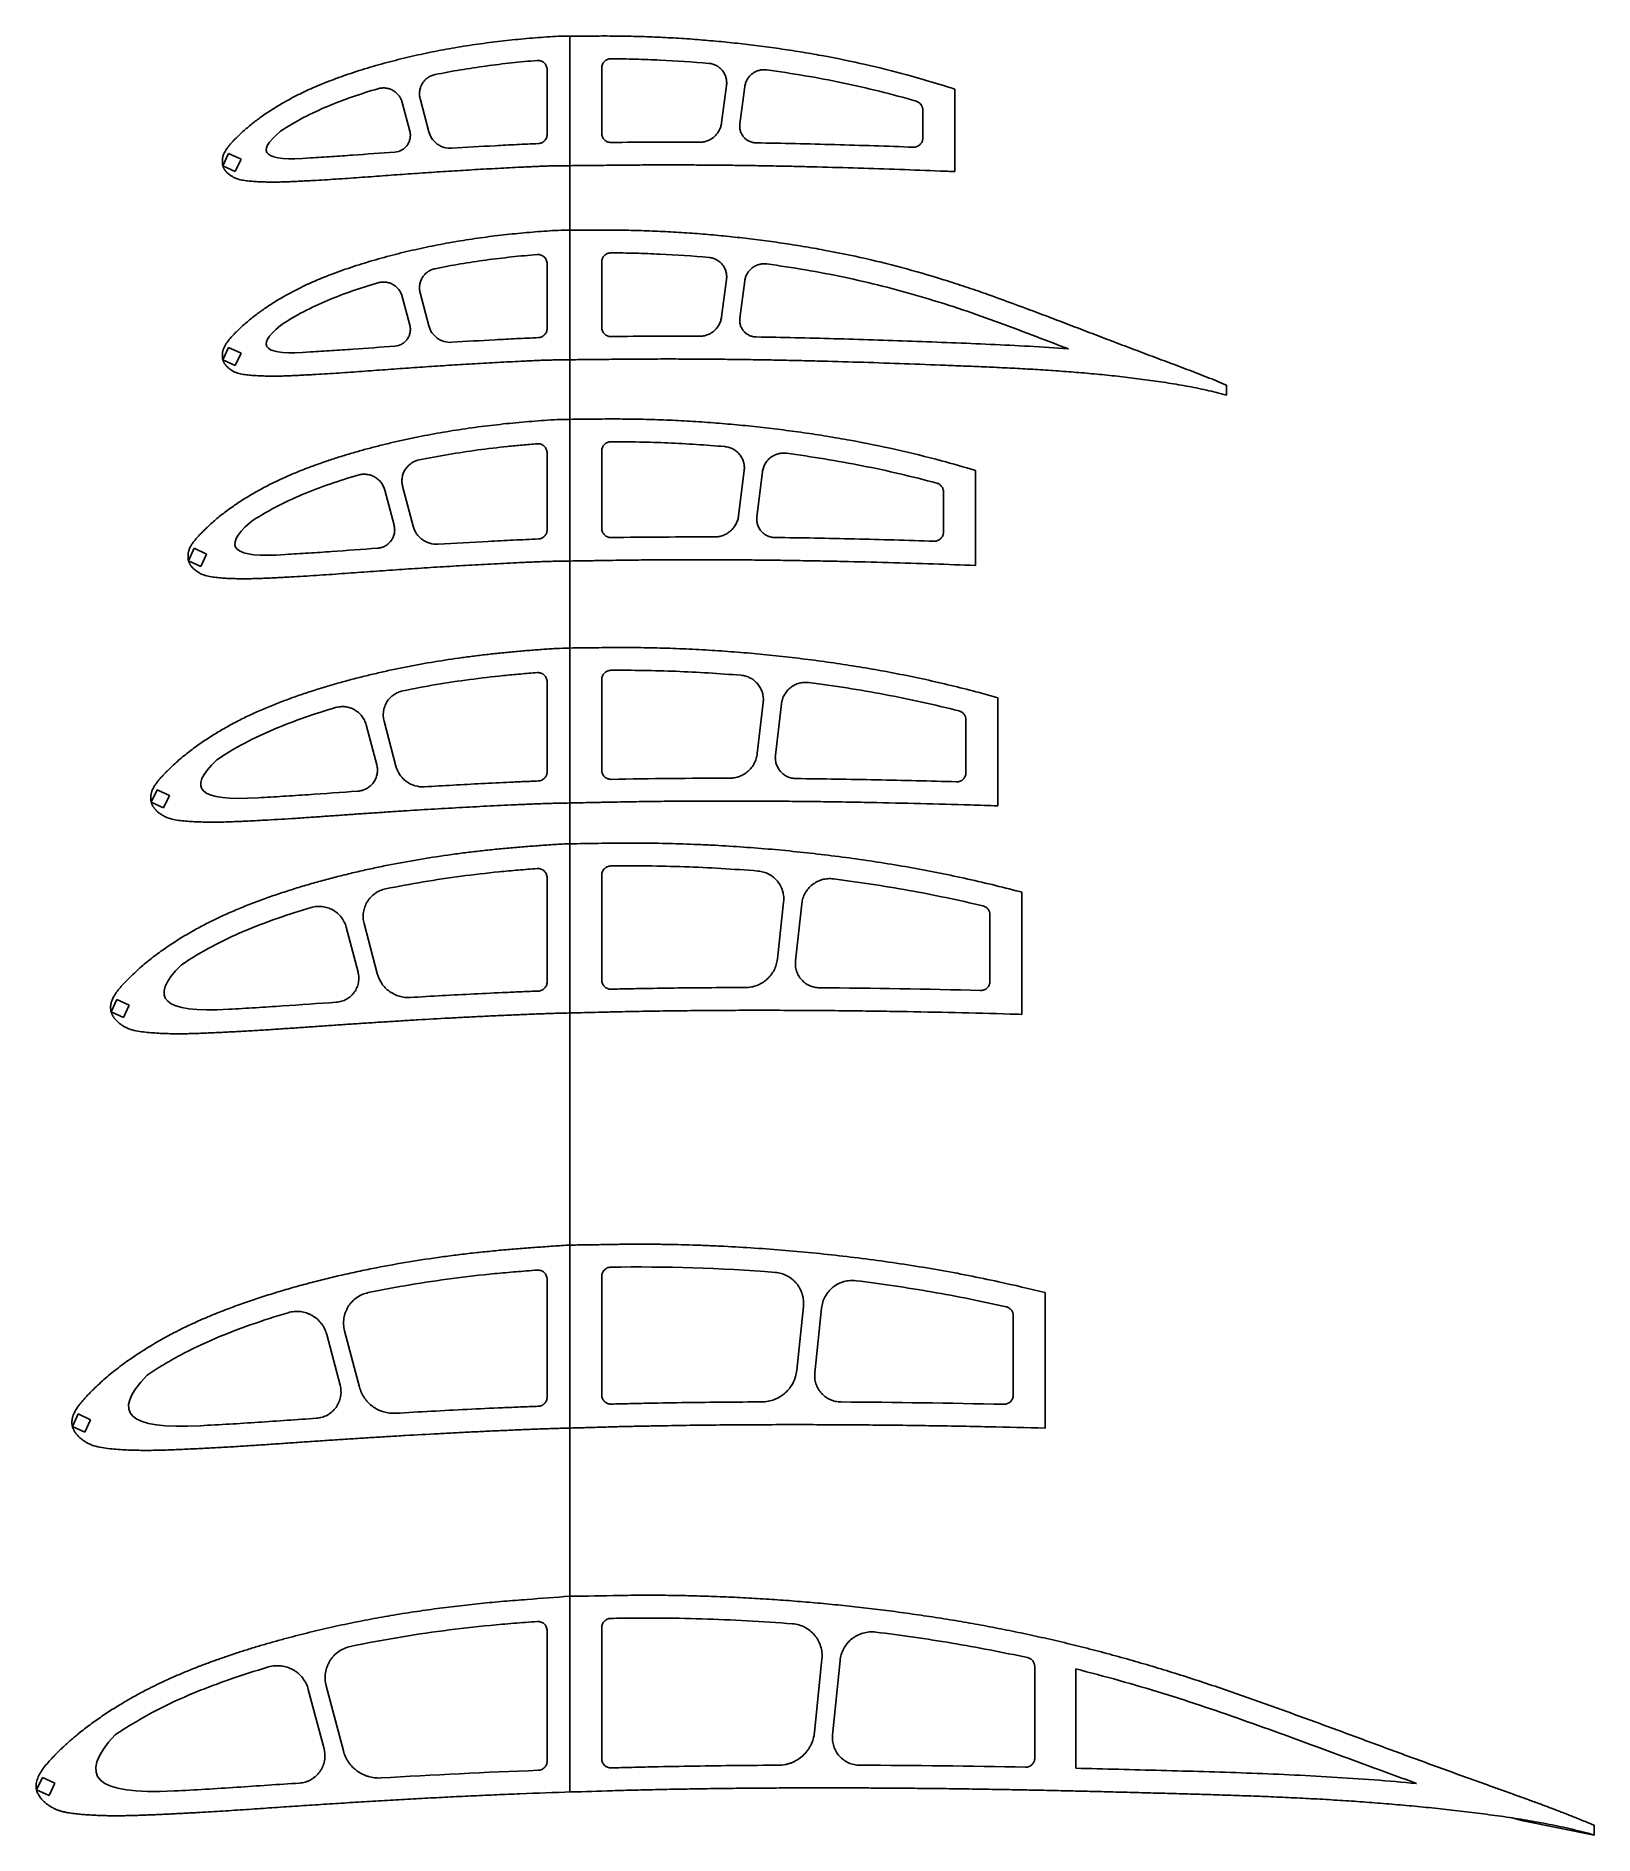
# Model space of a CAD drawing. Header units: millimetres. Extents: x -11497 to 404, y -3854 to 414.
# Drawn here: x -7340.5 to -6998.5, y -2028.8 to -1633.8 of the extents above; entities that cross this region are included whole.
import ezdxf

# ---------------------------------------------------------------- set-up
doc = ezdxf.new("R2010")
doc.units = ezdxf.units.MM
doc.layers.add('7', color=1, linetype='Continuous')

msp = doc.modelspace()

# ---------------------------------------------------------------- linework, layer by layer
at = {"color": 7, "linetype": 'Continuous', "lineweight": 25}
for p, q in [((-7228.2651, -1641.203), (-7228.2651, -1655.4441)), ((-7216.2651, -1655.2042), (-7216.2651, -1640.8327)), ((-7189.9663, -1652.9075), (-7188.8778, -1644.6659)), ((-7184.8778, -1644.9464), (-7185.961, -1653.1436)), ((-7138.8015, -1663.5949), (-7138.8015, -1645.4967)), ((-7258.3994, -1654.7217), (-7260.0545, -1648.423)), ((-7256.1391, -1647.5842), (-7254.2336, -1654.8361)), ((-7145.8015, -1656.2441), (-7145.8015, -1650.0644)), ((-7286.7799, -1654.7445), (-7286.7796, -1654.7448)), ((-7298.1619, -1659.5994), (-7299.4297, -1662.3183)), ((-7299.4297, -1662.3183), (-7296.7108, -1663.5862)), ((-7295.4429, -1660.8673), (-7298.1619, -1659.5994)), ((-7296.7108, -1663.5862), (-7295.4429, -1660.8673)), ((-7280.164, -1660.5766), (-7280.1656, -1660.5767)), ((-7228.2651, -1683.8078), (-7228.2651, -1698.0489)), ((-7216.2651, -1697.809), (-7216.2651, -1683.4376)), ((-7256.1391, -1690.1891), (-7254.2336, -1697.441)), ((-7189.9663, -1695.5124), (-7188.8778, -1687.2707)), ((-7184.8778, -1687.5512), (-7185.961, -1695.7485)), ((-7258.3994, -1697.3266), (-7260.0545, -1691.0279)), ((-7286.7799, -1697.3493), (-7286.7796, -1697.3496)), ((-7298.1619, -1702.2043), (-7299.4297, -1704.9232)), ((-7295.4429, -1703.4721), (-7298.1619, -1702.2043)), ((-7299.4297, -1704.9232), (-7296.7108, -1706.1911)), ((-7296.7108, -1706.1911), (-7295.4429, -1703.4721)), ((-7280.164, -1703.1814), (-7280.1656, -1703.1815)), ((-7079.1517, -1710.4684), (-7079.1481, -1712.6738)), ((-7228.2651, -1725.3434), (-7228.2651, -1742.2474)), ((-7216.2651, -1741.948), (-7216.2651, -1724.9048)), ((-7186.2216, -1739.1131), (-7184.9978, -1729.218)), ((-7181.0002, -1729.5197), (-7182.2236, -1739.4034)), ((-7134.2645, -1729.2134), (-7134.2645, -1750.0534)), ((-7261.8521, -1741.2523), (-7263.8857, -1733.5251)), ((-7259.9694, -1732.6899), (-7257.6713, -1741.4222)), ((-7141.2645, -1733.9227), (-7141.2645, -1742.741)), ((-7293.4745, -1740.6073), (-7293.4743, -1740.6075)), ((-7305.7075, -1746.2993), (-7306.9754, -1749.0182)), ((-7306.9754, -1749.0182), (-7304.2564, -1750.2861)), ((-7302.9886, -1747.5671), (-7305.7075, -1746.2993)), ((-7304.2564, -1750.2861), (-7302.9886, -1747.5671)), ((-7228.2651, -1775.5884), (-7228.2651, -1795.3779)), ((-7216.2651, -1795.0163), (-7216.2651, -1775.0824)), ((-7182.1293, -1791.3476), (-7180.8276, -1780.1534)), ((-7176.8329, -1780.4739), (-7178.141, -1791.7131)), ((-7129.3493, -1779.0929), (-7129.3493, -1802.8356)), ((-7265.6561, -1793.8419), (-7267.973, -1785.0498)), ((-7264.0538, -1784.2253), (-7261.4532, -1794.0943)), ((-7136.3493, -1783.9293), (-7136.3493, -1795.5586)), ((-7300.727, -1792.7156), (-7300.7268, -1792.7158)), ((-7313.8819, -1799.3145), (-7315.1498, -1802.0334)), ((-7311.163, -1800.5824), (-7313.8819, -1799.3145)), ((-7312.4309, -1803.3013), (-7311.163, -1800.5824)), ((-7315.1498, -1802.0334), (-7312.4309, -1803.3013)), ((-7228.2651, -1841.5014), (-7228.2651, -1818.6047)), ((-7216.2651, -1818.0333), (-7216.2651, -1841.0773)), ((-7176.3434, -1823.9699), (-7177.7123, -1836.441)), ((-7173.7352, -1836.8969), (-7172.3531, -1824.3151)), ((-7124.0561, -1848.6082), (-7124.0561, -1821.7976)), ((-7131.0561, -1841.3642), (-7131.0561, -1826.748)), ((-7272.3592, -1829.502), (-7269.7686, -1839.3212)), ((-7265.5402, -1839.6687), (-7268.4365, -1828.6904)), ((-7308.5372, -1837.7376), (-7308.5374, -1837.7374)), ((-7323.953, -1848.0318), (-7322.6852, -1845.3129)), ((-7321.2341, -1849.2997), (-7323.953, -1848.0318)), ((-7322.6852, -1845.3129), (-7319.9663, -1846.5808)), ((-7319.9663, -1846.5808), (-7321.2341, -1849.2997)), ((-7298.1453, -1847.4785), (-7298.1422, -1847.4784)), ((-7228.2651, -1906.7531), (-7228.2651, -1932.6455)), ((-7216.2651, -1932.1672), (-7216.2651, -1906.1242)), ((-7118.9519, -1939.434), (-7118.9519, -1909.7073)), ((-7173.469, -1926.7568), (-7172.0013, -1912.7205)), ((-7168.0162, -1913.0947), (-7169.5013, -1927.2914)), ((-7125.9519, -1914.7509), (-7125.9519, -1932.2176)), ((-7273.6908, -1930.0091), (-7276.6318, -1918.872)), ((-7272.7067, -1918.069), (-7269.442, -1930.4322)), ((-7316.0688, -1927.8199), (-7316.0685, -1927.8202)), ((-7331.174, -1936.3372), (-7332.4419, -1939.0561)), ((-7332.4419, -1939.0561), (-7329.7229, -1940.324)), ((-7328.4551, -1937.605), (-7331.174, -1936.3372)), ((-7329.7229, -1940.324), (-7328.4551, -1937.605)), ((-7304.3673, -1938.9141), (-7304.3691, -1938.9142)), ((-7228.2651, -2012.5622), (-7228.2651, -1983.8964)), ((-7216.2651, -1983.2182), (-7216.2651, -2012.0393)), ((-7169.5722, -2006.2511), (-7167.9474, -1990.0788)), ((-7163.9676, -1990.481), (-7165.6105, -2006.8323)), ((-7121.2258, -2011.8769), (-7121.2258, -1991.7907)), ((-7112.2258, -1992.3128), (-7112.2258, -2014.115)), ((-7280.6765, -1996.812), (-7277.2329, -2009.8432)), ((-7272.9745, -2010.3017), (-7276.7513, -1996.0094)), ((-7323.0423, -2006.7551), (-7323.0419, -2006.7554)), ((-7340.3019, -2018.8632), (-7339.0341, -2016.1443)), ((-7339.0341, -2016.1443), (-7336.3151, -2017.4121)), ((-7336.3151, -2017.4121), (-7337.583, -2020.1311)), ((-7337.583, -2020.1311), (-7340.3019, -2018.8632)), ((-7016.4591, -2025.0266), (-7013.9865, -2025.6488)), ((-7013.9865, -2025.6488), (-6998.4718, -2028.7715)), ((-6998.4718, -2028.7715), (-6998.4718, -2026.6202))]:
    msp.add_line(p, q, dxfattribs=at)
for points, knots in [([(-7138.8015, -1663.5949), (-7139.8448, -1663.5534), (-7143.8912, -1663.3947), (-7150.9402, -1663.1282), (-7159.9504, -1662.8221), (-7167.4615, -1662.6081), (-7173.4727, -1662.4645), (-7177.9825, -1662.3705), (-7182.4938, -1662.29), (-7187.0068, -1662.2274), (-7191.5217, -1662.1777), (-7196.0387, -1662.1456), (-7200.5578, -1662.1298), (-7205.0793, -1662.1355), (-7208.8493, -1662.1547), (-7211.8666, -1662.1796), (-7214.1302, -1662.2033), (-7216.0171, -1662.2301), (-7217.527, -1662.2519), (-7219.0373, -1662.2625), (-7220.9255, -1662.2705), (-7222.4368, -1662.2855), (-7224.0376, -1662.3154), (-7225.3056, -1662.3264), (-7226.9967, -1662.3472), (-7228.2651, -1662.3726), (-7229.5332, -1662.4171), (-7230.8007, -1662.4801), (-7232.0685, -1662.5409), (-7233.7594, -1662.6165), (-7235.8728, -1662.7238), (-7238.4095, -1662.8557), (-7240.9467, -1662.992), (-7244.3299, -1663.1843), (-7247.7137, -1663.387), (-7251.0979, -1663.6027), (-7253.6364, -1663.7688), (-7256.175, -1663.9403), (-7258.7139, -1664.116), (-7261.2529, -1664.2963), (-7263.792, -1664.4806), (-7266.3315, -1664.6665), (-7268.8714, -1664.8528), (-7271.4119, -1665.0365), (-7273.9532, -1665.2128), (-7276.4956, -1665.3774), (-7278.6154, -1665.5006), (-7280.3117, -1665.5935), (-7281.5841, -1665.6608), (-7282.8567, -1665.7257), (-7284.1296, -1665.7859), (-7285.4029, -1665.838), (-7286.6767, -1665.8796), (-7287.951, -1665.8984), (-7289.2257, -1665.8994), (-7290.4999, -1665.8698), (-7291.7736, -1665.819), (-7293.045, -1665.7278), (-7294.3147, -1665.6132), (-7295.5766, -1665.4248), (-7296.5952, -1665.1049), (-7297.3515, -1664.715), (-7297.7996, -1664.4288), (-7298.1332, -1664.1653), (-7298.4563, -1663.8895), (-7298.7504, -1663.5816), (-7298.9767, -1663.2866), (-7299.0954, -1663.1107), (-7299.1779, -1662.9745), (-7299.2527, -1662.8339), (-7299.3189, -1662.6891), (-7299.3763, -1662.5406), (-7299.429, -1662.3907), (-7299.4696, -1662.2372), (-7299.4902, -1662.0797), (-7299.505, -1661.9216), (-7299.5153, -1661.7629), (-7299.5211, -1661.6039), (-7299.5256, -1661.3916), (-7299.5316, -1661.1258), (-7299.5059, -1660.8611), (-7299.4917, -1660.6495), (-7299.4686, -1660.4918), (-7299.4346, -1660.3362), (-7299.3824, -1660.1305), (-7299.3005, -1659.8775), (-7299.1733, -1659.5853), (-7298.9849, -1659.2042), (-7298.7061, -1658.7515), (-7298.3334, -1658.2341), (-7297.9315, -1657.7393), (-7297.5092, -1657.2616), (-7297.0707, -1656.7991), (-7296.6257, -1656.3427), (-7296.0242, -1655.7424), (-7295.2556, -1655.0089), (-7294.3072, -1654.1568), (-7293.3284, -1653.34), (-7292.327, -1652.5512), (-7290.963, -1651.5369), (-7289.2099, -1650.3361), (-7287.0491, -1648.9826), (-7284.8325, -1647.723), (-7282.5694, -1646.5495), (-7280.2622, -1645.466), (-7277.9195, -1644.4622), (-7275.551, -1643.5222), (-7273.158, -1642.6469), (-7270.7474, -1641.8232), (-7268.3192, -1641.0532), (-7265.8772, -1640.3304), (-7263.4232, -1639.6507), (-7260.9589, -1639.0112), (-7258.485, -1638.4116), (-7256.0023, -1637.8517), (-7252.6816, -1637.1569), (-7248.513, -1636.3828), (-7244.3261, -1635.7285), (-7240.9682, -1635.2722), (-7238.446, -1634.9647), (-7235.9211, -1634.687), (-7233.3936, -1634.4397), (-7230.864, -1634.2262), (-7228.3338, -1634.0269), (-7225.8005, -1633.8834), (-7224.1095, -1633.8669), (-7223.2651, -1633.8875)], [0, 0, 0, 0, 0.010246617, 0.039743645, 0.069240674, 0.098737702, 0.113486216, 0.12823473, 0.142983244, 0.157731758, 0.172480272, 0.187228786, 0.2019773, 0.216725814, 0.231474328, 0.238848585, 0.246222842, 0.253597099, 0.257284228, 0.260971356, 0.268345613, 0.27571987, 0.27571987, 0.283970613, 0.288095985, 0.292221356, 0.296346728, 0.300472099, 0.304597471, 0.308722842, 0.316973585, 0.325224328, 0.333475071, 0.341725814, 0.3582273, 0.366478043, 0.374728786, 0.382979529, 0.391230272, 0.399481015, 0.407731758, 0.415982501, 0.424233244, 0.432483987, 0.44073473, 0.448985473, 0.457236216, 0.461361587, 0.465486959, 0.46961233, 0.473737702, 0.477863073, 0.481988445, 0.486113816, 0.490239188, 0.494364559, 0.498489931, 0.502615302, 0.506740674, 0.510866045, 0.514991417, 0.517054102, 0.519116788, 0.520148131, 0.521179474, 0.523242159, 0.524273502, 0.524789174, 0.525304845, 0.525820517, 0.526336188, 0.52685186, 0.527367531, 0.527883202, 0.528398874, 0.528914545, 0.529430217, 0.529945888, 0.53046156, 0.531492902, 0.532524245, 0.533039917, 0.533555588, 0.53407126, 0.534586931, 0.535618274, 0.536649617, 0.53768096, 0.539743645, 0.541806331, 0.543869017, 0.545931703, 0.547994388, 0.550057074, 0.55211976, 0.556245131, 0.560370503, 0.564495874, 0.568621246, 0.572746617, 0.58099736, 0.589248103, 0.597498846, 0.605749589, 0.614000332, 0.622251075, 0.630501818, 0.638752561, 0.647003304, 0.655254047, 0.66350479, 0.671755533, 0.680006276, 0.688257019, 0.696507762, 0.704758505, 0.721259991, 0.737761477, 0.74601222, 0.754262963, 0.762513706, 0.770764449, 0.779015192, 0.787265935, 0.795516678, 0.80376742, 0.80376742, 0.80376742, 0.80376742]), ([(-7223.2651, -1633.8875), (-7222.4872, -1633.8774), (-7220.9313, -1633.8675), (-7218.5974, -1633.8524), (-7216.2636, -1633.8241), (-7213.9296, -1633.8326), (-7211.5958, -1633.8529), (-7208.4844, -1633.9184), (-7205.3741, -1634.0196), (-7202.2656, -1634.1666), (-7199.1584, -1634.3378), (-7195.2775, -1634.6052), (-7190.6265, -1635.0038), (-7185.9831, -1635.4829), (-7181.3484, -1636.0397), (-7176.7238, -1636.6753), (-7172.1111, -1637.3918), (-7165.9806, -1638.4671), (-7158.3596, -1640.0393), (-7149.3019, -1642.3095), (-7142.8054, -1644.2172), (-7139.3209, -1645.3291), (-7138.8015, -1645.4967)], [0.426540311, 0.426540311, 0.426540311, 0.426540311, 0.442165311, 0.457790311, 0.473415311, 0.489040311, 0.504665311, 0.520290311, 0.551540311, 0.567165311, 0.582790311, 0.614040311, 0.645290311, 0.676540311, 0.707790311, 0.739040311, 0.770290311, 0.801540311, 0.864040311, 0.926540311, 0.989040311, 1, 1, 1, 1]), ([(-7216.2651, -1640.8327), (-7216.2651, -1640.7002), (-7216.2521, -1640.5699), (-7216.201, -1640.3136), (-7216.1623, -1640.1862), (-7216.0614, -1639.9435), (-7215.9996, -1639.8283), (-7215.8537, -1639.6105), (-7215.7687, -1639.5075), (-7215.4905, -1639.2306), (-7215.2663, -1639.0817), (-7214.7829, -1638.8833), (-7214.5193, -1638.8313), (-7214.2542, -1638.8327)], [0, 0, 0, 0, 0.125, 0.125, 0.25, 0.25, 0.375, 0.375, 0.5, 0.5, 0.75, 0.75, 1, 1, 1, 1]), ([(-7214.2542, -1638.8327), (-7213.3564, -1638.8376), (-7212.4588, -1638.8449), (-7210.6639, -1638.8727), (-7209.7668, -1638.8928), (-7207.0758, -1638.9645), (-7205.2825, -1639.0296), (-7199.9053, -1639.2861), (-7196.3235, -1639.5292), (-7192.7447, -1639.8448)], [0, 0, 0, 0, 0.125, 0.125, 0.25, 0.25, 0.5, 0.5, 1, 1, 1, 1]), ([(-7256.1392, -1647.5839), (-7256.2136, -1647.3008), (-7256.2579, -1647.0151), (-7256.2889, -1646.4386), (-7256.2748, -1646.1445), (-7256.1881, -1645.5712), (-7256.1163, -1645.2917), (-7255.9158, -1644.7474), (-7255.7864, -1644.483), (-7255.4814, -1643.9929), (-7255.3045, -1643.7636), (-7254.9018, -1643.3396), (-7254.6822, -1643.1516), (-7254.2083, -1642.8217), (-7253.9509, -1642.6788), (-7253.4169, -1642.4503), (-7253.1401, -1642.3637), (-7252.8534, -1642.3053)], [0, 0, 0, 0, 0.125, 0.125, 0.25, 0.25, 0.375, 0.375, 0.5, 0.5, 0.625, 0.625, 0.75, 0.75, 0.875, 0.875, 1, 1, 1, 1]), ([(-7252.853, -1642.3052), (-7249.1478, -1641.5512), (-7245.4248, -1640.9279), (-7239.8173, -1640.1619), (-7237.9441, -1639.9364), (-7235.1294, -1639.6348), (-7234.1903, -1639.5405), (-7232.3102, -1639.366), (-7231.3691, -1639.2863), (-7230.4276, -1639.2096)], [0, 0, 0, 0, 0.5, 0.5, 0.75, 0.75, 0.875, 0.875, 1, 1, 1, 1]), ([(-7230.4276, -1639.2096), (-7230.2891, -1639.1983), (-7230.1519, -1639.2015), (-7229.8799, -1639.2356), (-7229.7436, -1639.2673), (-7229.4835, -1639.3569), (-7229.3592, -1639.4146), (-7229.1224, -1639.5558), (-7229.0106, -1639.6393), (-7228.7084, -1639.9178), (-7228.5442, -1640.1477), (-7228.3787, -1640.5246), (-7228.3359, -1640.658), (-7228.2795, -1640.9272), (-7228.2651, -1641.064), (-7228.2651, -1641.203)], [0, 0, 0, 0, 0.125, 0.125, 0.25, 0.25, 0.375, 0.375, 0.5, 0.5, 0.75, 0.75, 0.875, 0.875, 1, 1, 1, 1]), ([(-7192.7443, -1639.8448), (-7192.4552, -1639.8703), (-7192.1735, -1639.9245), (-7191.6246, -1640.0878), (-7191.3545, -1640.1988), (-7190.8471, -1640.4703), (-7190.6096, -1640.6299), (-7190.1668, -1640.997), (-7189.9619, -1641.2054), (-7189.6034, -1641.652), (-7189.4469, -1641.8923), (-7189.1816, -1642.4083), (-7189.0769, -1642.6759), (-7188.9223, -1643.2273), (-7188.8722, -1643.5144), (-7188.8312, -1644.0899), (-7188.8397, -1644.3777), (-7188.8777, -1644.6656)], [0, 0, 0, 0, 0.125, 0.125, 0.25, 0.25, 0.375, 0.375, 0.5, 0.5, 0.625, 0.625, 0.75, 0.75, 0.875, 0.875, 1, 1, 1, 1]), ([(-7184.8777, -1644.946), (-7184.8406, -1644.6652), (-7184.7765, -1644.3927), (-7184.5964, -1643.8638), (-7184.4788, -1643.6047), (-7184.1969, -1643.1185), (-7184.0338, -1642.8918), (-7183.6635, -1642.471), (-7183.4547, -1642.2764), (-7183.0101, -1641.937), (-7182.7725, -1641.7898), (-7182.266, -1641.5416), (-7182.0011, -1641.443), (-7181.4612, -1641.3), (-7181.1825, -1641.2545), (-7180.6187, -1641.2194), (-7180.3374, -1641.2297), (-7180.0567, -1641.2679)], [0, 0, 0, 0, 0.125, 0.125, 0.25, 0.25, 0.375, 0.375, 0.5, 0.5, 0.625, 0.625, 0.75, 0.75, 0.875, 0.875, 1, 1, 1, 1]), ([(-7180.0564, -1641.2679), (-7177.2681, -1641.6477), (-7174.4918, -1642.0699), (-7168.9668, -1643.0132), (-7166.218, -1643.5336), (-7158.0142, -1645.2468), (-7152.6034, -1646.5972), (-7147.2474, -1648.1431)], [0, 0, 0, 0, 0.25, 0.25, 0.5, 0.5, 1, 1, 1, 1]), ([(-7286.7796, -1654.7448), (-7285.1374, -1653.6523), (-7283.4514, -1652.6588), (-7280.0029, -1650.844), (-7278.2381, -1650.0281), (-7274.6514, -1648.5252), (-7272.8304, -1647.836), (-7269.1464, -1646.5523), (-7267.2828, -1645.9593), (-7265.4014, -1645.4063)], [0, 0, 0, 0, 0.25, 0.25, 0.5, 0.5, 0.75, 0.75, 1, 1, 1, 1]), ([(-7265.401, -1645.4063), (-7265.1249, -1645.3251), (-7264.8454, -1645.2729), (-7264.2799, -1645.2239), (-7263.9906, -1645.2278), (-7263.4237, -1645.2925), (-7263.1464, -1645.3526), (-7262.6043, -1645.528), (-7262.3389, -1645.6444), (-7261.8441, -1645.9233), (-7261.6115, -1646.0864), (-7261.177, -1646.4619), (-7260.9807, -1646.6697), (-7260.6337, -1647.1187), (-7260.4808, -1647.3631), (-7260.2277, -1647.8768), (-7260.1277, -1648.1444), (-7260.0546, -1648.4227)], [0, 0, 0, 0, 0.125, 0.125, 0.25, 0.25, 0.375, 0.375, 0.5, 0.5, 0.625, 0.625, 0.75, 0.75, 0.875, 0.875, 1, 1, 1, 1]), ([(-7147.2474, -1648.1431), (-7147.0391, -1648.2032), (-7146.8458, -1648.2947), (-7146.4894, -1648.54), (-7146.3342, -1648.6888), (-7145.9444, -1649.2059), (-7145.8015, -1649.6306), (-7145.8015, -1650.0644)], [0, 0, 0, 0, 0.25, 0.25, 0.5, 0.5, 1, 1, 1, 1]), ([(-7258.3993, -1654.722), (-7258.3304, -1654.9841), (-7258.2916, -1655.2488), (-7258.2715, -1655.7834), (-7258.2913, -1656.0561), (-7258.3885, -1656.5826), (-7258.4652, -1656.8387), (-7258.6765, -1657.3362), (-7258.8085, -1657.5708), (-7259.1195, -1658.0056), (-7259.3017, -1658.209), (-7259.7012, -1658.5666), (-7259.9185, -1658.7221), (-7260.6239, -1659.1179), (-7261.1461, -1659.2752), (-7261.6866, -1659.314)], [0, 0, 0, 0, 0.125, 0.125, 0.25, 0.25, 0.375, 0.375, 0.5, 0.5, 0.625, 0.625, 0.75, 0.75, 1, 1, 1, 1]), ([(-7189.9664, -1652.9078), (-7190.0053, -1653.2023), (-7190.0702, -1653.4887), (-7190.2499, -1654.0461), (-7190.3657, -1654.3188), (-7190.6456, -1654.8402), (-7190.8073, -1655.0849), (-7191.1726, -1655.5431), (-7191.3786, -1655.7584), (-7191.8234, -1656.1459), (-7192.0608, -1656.3175), (-7192.5651, -1656.6174), (-7192.8348, -1656.7464), (-7193.3865, -1656.9511), (-7193.669, -1657.0278), (-7194.2477, -1657.1304), (-7194.5452, -1657.1559), (-7194.8422, -1657.154)], [0, 0, 0, 0, 0.125, 0.125, 0.25, 0.25, 0.375, 0.375, 0.5, 0.5, 0.625, 0.625, 0.75, 0.75, 0.875, 0.875, 1, 1, 1, 1]), ([(-7182.3801, -1657.2931), (-7182.6404, -1657.289), (-7182.8956, -1657.2575), (-7183.3961, -1657.1422), (-7183.6442, -1657.0568), (-7184.1107, -1656.8385), (-7184.3306, -1656.706), (-7184.7431, -1656.3939), (-7184.9331, -1656.2155), (-7185.2685, -1655.827), (-7185.4172, -1655.613), (-7185.6658, -1655.1593), (-7185.7647, -1654.9224), (-7185.9124, -1654.429), (-7185.9606, -1654.1711), (-7186.0014, -1653.659), (-7185.9951, -1653.402), (-7185.961, -1653.1439)], [0, 0, 0, 0, 0.125, 0.125, 0.25, 0.25, 0.375, 0.375, 0.5, 0.5, 0.625, 0.625, 0.75, 0.75, 0.875, 0.875, 1, 1, 1, 1]), ([(-7249.2005, -1658.4711), (-7249.7656, -1658.5066), (-7250.3217, -1658.4455), (-7251.1366, -1658.2098), (-7251.3977, -1658.109), (-7251.8995, -1657.8645), (-7252.1411, -1657.7201), (-7252.599, -1657.3891), (-7252.8106, -1657.2062), (-7253.2004, -1656.8066), (-7253.3796, -1656.5885), (-7253.8578, -1655.8904), (-7254.0896, -1655.384), (-7254.2335, -1654.8364)], [0, 0, 0, 0, 0.25, 0.25, 0.375, 0.375, 0.5, 0.5, 0.625, 0.625, 0.75, 0.75, 1, 1, 1, 1]), ([(-7230.1728, -1657.4424), (-7230.9659, -1657.4791), (-7231.7588, -1657.5196), (-7233.3451, -1657.5923), (-7234.1383, -1657.629), (-7236.5172, -1657.7481), (-7238.103, -1657.8311), (-7242.8599, -1658.0864), (-7246.0304, -1658.2721), (-7249.2002, -1658.4711)], [0, 0, 0, 0, 0.125, 0.125, 0.25, 0.25, 0.5, 0.5, 1, 1, 1, 1]), ([(-7228.2651, -1655.4441), (-7228.2651, -1655.5722), (-7228.2773, -1655.6983), (-7228.3251, -1655.9466), (-7228.3612, -1656.0698), (-7228.456, -1656.3063), (-7228.5139, -1656.4186), (-7228.6508, -1656.6317), (-7228.7306, -1656.7333), (-7228.9056, -1656.9168), (-7229.0011, -1656.9996), (-7229.2081, -1657.1471), (-7229.3197, -1657.2115), (-7229.6649, -1657.369), (-7229.9167, -1657.4306), (-7230.1728, -1657.4424)], [0, 0, 0, 0, 0.125, 0.125, 0.25, 0.25, 0.375, 0.375, 0.5, 0.5, 0.625, 0.625, 0.75, 0.75, 1, 1, 1, 1]), ([(-7214.2403, -1657.2045), (-7214.3734, -1657.2062), (-7214.5045, -1657.1946), (-7214.7625, -1657.1463), (-7214.8909, -1657.1088), (-7215.1358, -1657.01), (-7215.2521, -1656.9491), (-7215.4723, -1656.8046), (-7215.5766, -1656.7202), (-7215.8571, -1656.4432), (-7216.0085, -1656.2191), (-7216.2112, -1655.7349), (-7216.2651, -1655.4704), (-7216.2651, -1655.2042)], [0, 0, 0, 0, 0.125, 0.125, 0.25, 0.25, 0.375, 0.375, 0.5, 0.5, 0.75, 0.75, 1, 1, 1, 1]), ([(-7194.8425, -1657.154), (-7198.0756, -1657.1338), (-7201.3086, -1657.1269), (-7207.7745, -1657.1444), (-7211.0075, -1657.1644), (-7214.2403, -1657.2045)], [0, 0, 0, 0, 0.5, 0.5, 1, 1, 1, 1]), ([(-7147.8756, -1658.2416), (-7153.6242, -1658.0287), (-7159.3735, -1657.8346), (-7170.8748, -1657.5138), (-7176.6266, -1657.3846), (-7182.3798, -1657.2931)], [0, 0, 0, 0, 0.5, 0.5, 1, 1, 1, 1]), ([(-7145.8015, -1656.2441), (-7145.8015, -1656.3792), (-7145.8151, -1656.5121), (-7145.8683, -1656.7733), (-7145.9086, -1656.9031), (-7146.0134, -1657.1497), (-7146.0776, -1657.2664), (-7146.2293, -1657.487), (-7146.3174, -1657.5907), (-7146.6054, -1657.8683), (-7146.8373, -1658.0156), (-7147.2108, -1658.1585), (-7147.3416, -1658.1941), (-7147.6067, -1658.238), (-7147.7405, -1658.2466), (-7147.8756, -1658.2416)], [0, 0, 0, 0, 0.125, 0.125, 0.25, 0.25, 0.375, 0.375, 0.5, 0.5, 0.75, 0.75, 0.875, 0.875, 1, 1, 1, 1]), ([(-7261.6869, -1659.3141), (-7264.7657, -1659.5353), (-7267.8438, -1659.7657), (-7272.462, -1660.0969), (-7274.0016, -1660.2041), (-7277.082, -1660.4027), (-7278.6228, -1660.4926), (-7280.164, -1660.5766)], [0, 0, 0, 0, 0.5, 0.5, 0.75, 0.75, 1, 1, 1, 1]), ([(-7079.1481, -1712.6738), (-7079.8752, -1712.4675), (-7081.3384, -1712.0884), (-7083.5436, -1711.5659), (-7085.7596, -1711.0953), (-7087.9837, -1710.6685), (-7090.214, -1710.2801), (-7092.4488, -1709.9231), (-7094.6866, -1709.5908), (-7096.9269, -1709.2803), (-7099.1692, -1708.9894), (-7102.1613, -1708.6269), (-7105.9053, -1708.22), (-7110.403, -1707.8009), (-7114.9037, -1707.4389), (-7119.4068, -1707.1309), (-7123.9112, -1706.8676), (-7128.4162, -1706.6397), (-7132.9214, -1706.4381), (-7137.4265, -1706.2535), (-7143.4329, -1706.0169), (-7150.9402, -1705.7331), (-7159.9504, -1705.427), (-7167.4615, -1705.213), (-7173.4727, -1705.0694), (-7177.9825, -1704.9753), (-7182.4938, -1704.8949), (-7187.0068, -1704.8322), (-7191.5217, -1704.7825), (-7196.0387, -1704.7505), (-7200.5578, -1704.7347), (-7205.0793, -1704.7404), (-7208.8493, -1704.7595), (-7211.8666, -1704.7845), (-7214.1302, -1704.8082), (-7216.0171, -1704.835), (-7217.527, -1704.8568), (-7219.0373, -1704.8674), (-7220.9255, -1704.8753), (-7222.4368, -1704.8904), (-7224.0376, -1704.9202), (-7225.3056, -1704.9313), (-7226.9967, -1704.9521), (-7228.2651, -1704.9775), (-7229.5332, -1705.022), (-7230.8007, -1705.0849), (-7232.0685, -1705.1458), (-7233.7594, -1705.2213), (-7235.8728, -1705.3287), (-7238.4095, -1705.4606), (-7240.9467, -1705.5969), (-7244.3299, -1705.7892), (-7247.7137, -1705.9918), (-7251.0979, -1706.2076), (-7253.6364, -1706.3737), (-7256.175, -1706.5451), (-7258.7139, -1706.7209), (-7261.2529, -1706.9011), (-7263.792, -1707.0855), (-7266.3315, -1707.2714), (-7268.8714, -1707.4576), (-7271.4119, -1707.6413), (-7273.9532, -1707.8177), (-7276.4956, -1707.9822), (-7278.6154, -1708.1055), (-7280.3117, -1708.1984), (-7281.5841, -1708.2656), (-7282.8567, -1708.3306), (-7284.1296, -1708.3908), (-7285.4029, -1708.4429), (-7286.6767, -1708.4844), (-7287.951, -1708.5033), (-7289.2257, -1708.5043), (-7290.4999, -1708.4747), (-7291.7736, -1708.4239), (-7293.045, -1708.3327), (-7294.3147, -1708.2181), (-7295.5766, -1708.0297), (-7296.5952, -1707.7097), (-7297.3515, -1707.3198), (-7297.7996, -1707.0336), (-7298.1332, -1706.7702), (-7298.4563, -1706.4944), (-7298.7504, -1706.1864), (-7298.9767, -1705.8915), (-7299.0954, -1705.7155), (-7299.1779, -1705.5794), (-7299.2527, -1705.4388), (-7299.3189, -1705.294), (-7299.3763, -1705.1455), (-7299.429, -1704.9956), (-7299.4696, -1704.842), (-7299.4902, -1704.6846), (-7299.505, -1704.5265), (-7299.5153, -1704.3677), (-7299.5211, -1704.2088), (-7299.5256, -1703.9965), (-7299.5316, -1703.7307), (-7299.5059, -1703.4659), (-7299.4917, -1703.2543), (-7299.4686, -1703.0967), (-7299.4346, -1702.941), (-7299.3824, -1702.7353), (-7299.3005, -1702.4824), (-7299.1733, -1702.1902), (-7298.9849, -1701.8091), (-7298.7061, -1701.3564), (-7298.3334, -1700.839), (-7297.9315, -1700.3441), (-7297.5092, -1699.8665), (-7297.0707, -1699.404), (-7296.6257, -1698.9476), (-7296.0242, -1698.3472), (-7295.2556, -1697.6138), (-7294.3072, -1696.7617), (-7293.3284, -1695.9449), (-7292.327, -1695.156), (-7290.963, -1694.1417), (-7289.2099, -1692.9409), (-7287.0491, -1691.5874), (-7284.8325, -1690.3279), (-7282.5694, -1689.1543), (-7280.2622, -1688.0708), (-7277.9195, -1687.0671), (-7275.551, -1686.1271), (-7273.158, -1685.2517), (-7270.7474, -1684.4281), (-7268.3192, -1683.6581), (-7265.8772, -1682.9353), (-7263.4232, -1682.2555), (-7260.9589, -1681.616), (-7258.485, -1681.0165), (-7256.0023, -1680.4566), (-7252.6816, -1679.7618), (-7248.513, -1678.9877), (-7244.3261, -1678.3334), (-7240.9682, -1677.877), (-7238.446, -1677.5695), (-7235.9211, -1677.2919), (-7233.3936, -1677.0446), (-7230.864, -1676.8311), (-7228.3338, -1676.6317), (-7225.8005, -1676.4883), (-7224.1095, -1676.4718), (-7223.2651, -1676.4924)], [0, 0, 0, 0, 0.00737426, 0.01474851, 0.02212277, 0.02949703, 0.03687129, 0.04424554, 0.0516198, 0.05899406, 0.06636831, 0.07374257, 0.08849108, 0.1032396, 0.11798811, 0.13273663, 0.14748514, 0.16223365, 0.17698217, 0.19173068, 0.2064792, 0.23597622, 0.26547325, 0.29497028, 0.3097188, 0.32446731, 0.33921582, 0.35396434, 0.36871285, 0.38346137, 0.39820988, 0.41295839, 0.42770691, 0.43508116, 0.44245542, 0.44982968, 0.45351681, 0.45720394, 0.46457819, 0.47195245, 0.47195245, 0.48020319, 0.48432856, 0.48845394, 0.49257931, 0.49670468, 0.50083005, 0.50495542, 0.51320616, 0.52145691, 0.52970765, 0.53795839, 0.55445988, 0.56271062, 0.57096137, 0.57921211, 0.58746285, 0.59571359, 0.60396434, 0.61221508, 0.62046582, 0.62871657, 0.63696731, 0.64521805, 0.6534688, 0.65759417, 0.66171954, 0.66584491, 0.66997028, 0.67409565, 0.67822102, 0.6823464, 0.68647177, 0.69059714, 0.69472251, 0.69884788, 0.70297325, 0.70709862, 0.711224, 0.71328668, 0.71534937, 0.71638071, 0.71741205, 0.71947474, 0.72050608, 0.72102175, 0.72153742, 0.7220531, 0.72256877, 0.72308444, 0.72360011, 0.72411578, 0.72463145, 0.72514712, 0.7256628, 0.72617847, 0.72669414, 0.72772548, 0.72875682, 0.7292725, 0.72978817, 0.73030384, 0.73081951, 0.73185085, 0.7328822, 0.73391354, 0.73597622, 0.73803891, 0.7401016, 0.74216428, 0.74422697, 0.74628965, 0.74835234, 0.75247771, 0.75660308, 0.76072845, 0.76485383, 0.7689792, 0.77722994, 0.78548068, 0.79373143, 0.80198217, 0.81023291, 0.81848365, 0.8267344, 0.83498514, 0.84323588, 0.85148663, 0.85973737, 0.86798811, 0.87623886, 0.8844896, 0.89274034, 0.90099108, 0.91749257, 0.93399406, 0.9422448, 0.95049554, 0.95874629, 0.96699703, 0.97524777, 0.98349851, 0.99174926, 1, 1, 1, 1]), ([(-7223.2651, -1676.4924), (-7222.4872, -1676.4823), (-7220.9313, -1676.4724), (-7218.5974, -1676.4573), (-7216.2636, -1676.4289), (-7213.9296, -1676.4375), (-7211.5958, -1676.4577), (-7208.4844, -1676.5232), (-7205.3741, -1676.6245), (-7202.2656, -1676.7714), (-7199.1584, -1676.9427), (-7195.2775, -1677.2101), (-7190.6265, -1677.6087), (-7185.9831, -1678.0877), (-7181.3484, -1678.6446), (-7176.7238, -1679.2802), (-7172.1111, -1679.9967), (-7165.9806, -1681.072), (-7158.3596, -1682.6442), (-7149.3019, -1684.9144), (-7141.8359, -1687.1068), (-7135.9186, -1689.0369), (-7130.0356, -1691.0691), (-7124.1961, -1693.2232), (-7118.376, -1695.4283), (-7114.0157, -1697.0947), (-7109.6555, -1698.7613), (-7105.2946, -1700.4259), (-7100.9316, -1702.0853), (-7097.2925, -1703.4594), (-7094.3791, -1704.5531), (-7092.1929, -1705.3702), (-7090.0061, -1706.1856), (-7087.8212, -1707.0063), (-7085.6415, -1707.8407), (-7083.4682, -1708.6916), (-7081.3034, -1709.5642), (-7079.8668, -1710.162), (-7079.1517, -1710.4684)], [0, 0, 0, 0, 0.015625, 0.03125, 0.046875, 0.0625, 0.078125, 0.09375, 0.125, 0.140625, 0.15625, 0.1875, 0.21875, 0.25, 0.28125, 0.3125, 0.34375, 0.375, 0.4375, 0.5, 0.5625, 0.59375, 0.625, 0.6875, 0.71875, 0.75, 0.78125, 0.8125, 0.84375, 0.875, 0.890625, 0.90625, 0.921875, 0.9375, 0.953125, 0.96875, 0.984375, 1, 1, 1, 1]), ([(-7252.853, -1684.9101), (-7249.1478, -1684.156), (-7245.4248, -1683.5327), (-7239.8173, -1682.7668), (-7237.9441, -1682.5413), (-7235.1294, -1682.2397), (-7234.1903, -1682.1454), (-7232.3102, -1681.9709), (-7231.3691, -1681.8912), (-7230.4276, -1681.8144)], [0, 0, 0, 0, 0.5, 0.5, 0.75, 0.75, 0.875, 0.875, 1, 1, 1, 1]), ([(-7230.4276, -1681.8144), (-7230.2891, -1681.8032), (-7230.1519, -1681.8063), (-7229.8799, -1681.8405), (-7229.7436, -1681.8721), (-7229.4835, -1681.9618), (-7229.3592, -1682.0194), (-7229.1224, -1682.1607), (-7229.0106, -1682.2442), (-7228.7084, -1682.5227), (-7228.5442, -1682.7526), (-7228.3787, -1683.1295), (-7228.3359, -1683.2628), (-7228.2795, -1683.5321), (-7228.2651, -1683.6689), (-7228.2651, -1683.8078)], [0, 0, 0, 0, 0.125, 0.125, 0.25, 0.25, 0.375, 0.375, 0.5, 0.5, 0.75, 0.75, 0.875, 0.875, 1, 1, 1, 1]), ([(-7216.2651, -1683.4376), (-7216.2651, -1683.3051), (-7216.2521, -1683.1748), (-7216.201, -1682.9184), (-7216.1623, -1682.7911), (-7216.0614, -1682.5483), (-7215.9996, -1682.4332), (-7215.8537, -1682.2154), (-7215.7687, -1682.1123), (-7215.4905, -1681.8354), (-7215.2663, -1681.6866), (-7214.7829, -1681.4882), (-7214.5193, -1681.4362), (-7214.2542, -1681.4376)], [0, 0, 0, 0, 0.125, 0.125, 0.25, 0.25, 0.375, 0.375, 0.5, 0.5, 0.75, 0.75, 1, 1, 1, 1]), ([(-7214.2542, -1681.4376), (-7213.3564, -1681.4425), (-7212.4588, -1681.4498), (-7210.6639, -1681.4775), (-7209.7668, -1681.4977), (-7207.0758, -1681.5694), (-7205.2825, -1681.6345), (-7199.9053, -1681.891), (-7196.3235, -1682.1341), (-7192.7447, -1682.4496)], [0, 0, 0, 0, 0.125, 0.125, 0.25, 0.25, 0.5, 0.5, 1, 1, 1, 1]), ([(-7192.7443, -1682.4497), (-7192.4552, -1682.4752), (-7192.1735, -1682.5293), (-7191.6246, -1682.6927), (-7191.3545, -1682.8037), (-7190.8471, -1683.0751), (-7190.6096, -1683.2348), (-7190.1668, -1683.6019), (-7189.9619, -1683.8102), (-7189.6034, -1684.2569), (-7189.4469, -1684.4972), (-7189.1816, -1685.0132), (-7189.0769, -1685.2808), (-7188.9223, -1685.8321), (-7188.8722, -1686.1193), (-7188.8312, -1686.6948), (-7188.8397, -1686.9826), (-7188.8777, -1687.2704)], [0, 0, 0, 0, 0.125, 0.125, 0.25, 0.25, 0.375, 0.375, 0.5, 0.5, 0.625, 0.625, 0.75, 0.75, 0.875, 0.875, 1, 1, 1, 1]), ([(-7256.1392, -1690.1887), (-7256.2136, -1689.9057), (-7256.2579, -1689.62), (-7256.2889, -1689.0435), (-7256.2748, -1688.7493), (-7256.1881, -1688.176), (-7256.1163, -1687.8966), (-7255.9158, -1687.3522), (-7255.7864, -1687.0879), (-7255.4814, -1686.5978), (-7255.3045, -1686.3684), (-7254.9018, -1685.9444), (-7254.6822, -1685.7564), (-7254.2083, -1685.4265), (-7253.9509, -1685.2837), (-7253.4169, -1685.0551), (-7253.1401, -1684.9685), (-7252.8534, -1684.9102)], [0, 0, 0, 0, 0.125, 0.125, 0.25, 0.25, 0.375, 0.375, 0.5, 0.5, 0.625, 0.625, 0.75, 0.75, 0.875, 0.875, 1, 1, 1, 1]), ([(-7184.8777, -1687.5509), (-7184.8406, -1687.2701), (-7184.7765, -1686.9976), (-7184.5964, -1686.4687), (-7184.4788, -1686.2096), (-7184.1969, -1685.7234), (-7184.0338, -1685.4967), (-7183.6635, -1685.0759), (-7183.4547, -1684.8813), (-7183.0101, -1684.5419), (-7182.7725, -1684.3947), (-7182.266, -1684.1464), (-7182.0011, -1684.0478), (-7181.4612, -1683.9048), (-7181.1825, -1683.8594), (-7180.6187, -1683.8243), (-7180.3374, -1683.8345), (-7180.0567, -1683.8728)], [0, 0, 0, 0, 0.125, 0.125, 0.25, 0.25, 0.375, 0.375, 0.5, 0.5, 0.625, 0.625, 0.75, 0.75, 0.875, 0.875, 1, 1, 1, 1]), ([(-7180.0564, -1683.8728), (-7177.2066, -1684.2609), (-7174.3662, -1684.6939), (-7168.7073, -1685.6648), (-7165.8886, -1686.2022), (-7157.4664, -1687.9773), (-7151.8963, -1689.3843), (-7143.6123, -1691.8109), (-7140.8669, -1692.6729), (-7135.4075, -1694.4911), (-7132.6946, -1695.4456), (-7127.2896, -1697.4103), (-7124.5971, -1698.4198), (-7119.2191, -1700.4577), (-7116.5337, -1701.4862), (-7113.8476, -1702.5128)], [0, 0, 0, 0, 0.125, 0.125, 0.25, 0.25, 0.5, 0.5, 0.625, 0.625, 0.75, 0.75, 0.875, 0.875, 1, 1, 1, 1]), ([(-7286.7796, -1697.3496), (-7285.1374, -1696.2572), (-7283.4514, -1695.2636), (-7280.0029, -1693.4489), (-7278.2381, -1692.6329), (-7274.6514, -1691.1301), (-7272.8304, -1690.4408), (-7269.1464, -1689.1571), (-7267.2828, -1688.5642), (-7265.4014, -1688.0112)], [0, 0, 0, 0, 0.25, 0.25, 0.5, 0.5, 0.75, 0.75, 1, 1, 1, 1]), ([(-7265.401, -1688.0111), (-7265.1249, -1687.93), (-7264.8454, -1687.8777), (-7264.2799, -1687.8288), (-7263.9906, -1687.8326), (-7263.4237, -1687.8974), (-7263.1464, -1687.9575), (-7262.6043, -1688.1329), (-7262.3389, -1688.2493), (-7261.8441, -1688.5281), (-7261.6115, -1688.6913), (-7261.177, -1689.0668), (-7260.9807, -1689.2746), (-7260.6337, -1689.7235), (-7260.4808, -1689.9679), (-7260.2277, -1690.4817), (-7260.1277, -1690.7492), (-7260.0546, -1691.0276)], [0, 0, 0, 0, 0.125, 0.125, 0.25, 0.25, 0.375, 0.375, 0.5, 0.5, 0.625, 0.625, 0.75, 0.75, 0.875, 0.875, 1, 1, 1, 1]), ([(-7258.3993, -1697.3269), (-7258.3304, -1697.589), (-7258.2916, -1697.8537), (-7258.2715, -1698.3883), (-7258.2913, -1698.6609), (-7258.3885, -1699.1875), (-7258.4652, -1699.4436), (-7258.6765, -1699.9411), (-7258.8085, -1700.1757), (-7259.1195, -1700.6105), (-7259.3017, -1700.8139), (-7259.7012, -1701.1714), (-7259.9185, -1701.327), (-7260.6239, -1701.7227), (-7261.1461, -1701.8801), (-7261.6866, -1701.9189)], [0, 0, 0, 0, 0.125, 0.125, 0.25, 0.25, 0.375, 0.375, 0.5, 0.5, 0.625, 0.625, 0.75, 0.75, 1, 1, 1, 1]), ([(-7249.2005, -1701.076), (-7249.7656, -1701.1115), (-7250.3217, -1701.0503), (-7251.1366, -1700.8147), (-7251.3977, -1700.7139), (-7251.8995, -1700.4693), (-7252.1411, -1700.3249), (-7252.599, -1699.994), (-7252.8106, -1699.8111), (-7253.2004, -1699.4115), (-7253.3796, -1699.1934), (-7253.8578, -1698.4952), (-7254.0896, -1697.9889), (-7254.2335, -1697.4413)], [0, 0, 0, 0, 0.25, 0.25, 0.375, 0.375, 0.5, 0.5, 0.625, 0.625, 0.75, 0.75, 1, 1, 1, 1]), ([(-7228.2651, -1698.0489), (-7228.2651, -1698.1771), (-7228.2773, -1698.3032), (-7228.3251, -1698.5514), (-7228.3612, -1698.6747), (-7228.456, -1698.9112), (-7228.5139, -1699.0235), (-7228.6508, -1699.2366), (-7228.7306, -1699.3382), (-7228.9056, -1699.5216), (-7229.0011, -1699.6044), (-7229.2081, -1699.752), (-7229.3197, -1699.8164), (-7229.6649, -1699.9739), (-7229.9167, -1700.0354), (-7230.1728, -1700.0473)], [0, 0, 0, 0, 0.125, 0.125, 0.25, 0.25, 0.375, 0.375, 0.5, 0.5, 0.625, 0.625, 0.75, 0.75, 1, 1, 1, 1]), ([(-7214.2403, -1699.8094), (-7214.3734, -1699.811), (-7214.5045, -1699.7995), (-7214.7625, -1699.7511), (-7214.8909, -1699.7137), (-7215.1358, -1699.6148), (-7215.2521, -1699.554), (-7215.4723, -1699.4094), (-7215.5766, -1699.3251), (-7215.8571, -1699.0481), (-7216.0085, -1698.824), (-7216.2112, -1698.3398), (-7216.2651, -1698.0753), (-7216.2651, -1697.809)], [0, 0, 0, 0, 0.125, 0.125, 0.25, 0.25, 0.375, 0.375, 0.5, 0.5, 0.75, 0.75, 1, 1, 1, 1]), ([(-7189.9664, -1695.5127), (-7190.0053, -1695.8072), (-7190.0702, -1696.0936), (-7190.2499, -1696.651), (-7190.3657, -1696.9237), (-7190.6456, -1697.4451), (-7190.8073, -1697.6897), (-7191.1726, -1698.1479), (-7191.3786, -1698.3633), (-7191.8234, -1698.7508), (-7192.0608, -1698.9224), (-7192.5651, -1699.2222), (-7192.8348, -1699.3513), (-7193.3865, -1699.5559), (-7193.669, -1699.6327), (-7194.2477, -1699.7352), (-7194.5452, -1699.7607), (-7194.8422, -1699.7589)], [0, 0, 0, 0, 0.125, 0.125, 0.25, 0.25, 0.375, 0.375, 0.5, 0.5, 0.625, 0.625, 0.75, 0.75, 0.875, 0.875, 1, 1, 1, 1]), ([(-7182.3801, -1699.898), (-7182.6404, -1699.8938), (-7182.8956, -1699.8624), (-7183.3961, -1699.7471), (-7183.6442, -1699.6616), (-7184.1107, -1699.4434), (-7184.3306, -1699.3109), (-7184.7431, -1698.9988), (-7184.9331, -1698.8203), (-7185.2685, -1698.4319), (-7185.4172, -1698.2179), (-7185.6658, -1697.7641), (-7185.7647, -1697.5273), (-7185.9124, -1697.0339), (-7185.9606, -1696.776), (-7186.0014, -1696.2639), (-7185.9951, -1696.0068), (-7185.961, -1695.7488)], [0, 0, 0, 0, 0.125, 0.125, 0.25, 0.25, 0.375, 0.375, 0.5, 0.5, 0.625, 0.625, 0.75, 0.75, 0.875, 0.875, 1, 1, 1, 1]), ([(-7261.6869, -1701.9189), (-7264.7657, -1702.1401), (-7267.8438, -1702.3706), (-7272.462, -1702.7018), (-7274.0016, -1702.8089), (-7277.082, -1703.0076), (-7278.6228, -1703.0975), (-7280.164, -1703.1814)], [0, 0, 0, 0, 0.5, 0.5, 0.75, 0.75, 1, 1, 1, 1]), ([(-7230.1728, -1700.0473), (-7230.9659, -1700.084), (-7231.7588, -1700.1244), (-7233.3451, -1700.1971), (-7234.1383, -1700.2339), (-7236.5172, -1700.353), (-7238.103, -1700.436), (-7242.8599, -1700.6913), (-7246.0304, -1700.8769), (-7249.2002, -1701.076)], [0, 0, 0, 0, 0.125, 0.125, 0.25, 0.25, 0.5, 0.5, 1, 1, 1, 1]), ([(-7194.8425, -1699.7589), (-7198.0756, -1699.7387), (-7201.3086, -1699.7318), (-7207.7745, -1699.7492), (-7211.0075, -1699.7693), (-7214.2403, -1699.8094)], [0, 0, 0, 0, 0.5, 0.5, 1, 1, 1, 1]), ([(-7113.8476, -1702.5128), (-7119.546, -1702.0783), (-7125.2527, -1701.7749), (-7133.8176, -1701.3939), (-7136.6734, -1701.2789), (-7142.3851, -1701.0536), (-7145.2411, -1700.9438), (-7153.8095, -1700.6272), (-7159.5223, -1700.4349), (-7170.9497, -1700.117), (-7176.6643, -1699.9888), (-7182.3798, -1699.898)], [0, 0, 0, 0, 0.25, 0.25, 0.375, 0.375, 0.5, 0.5, 0.75, 0.75, 1, 1, 1, 1]), ([(-7134.2645, -1750.0534), (-7137.3285, -1749.9446), (-7143.7094, -1749.724), (-7153.4083, -1749.4247), (-7161.7031, -1749.2142), (-7168.3403, -1749.0766), (-7173.3189, -1748.9887), (-7178.2982, -1748.916), (-7183.2784, -1748.8623), (-7188.2593, -1748.8236), (-7193.2411, -1748.804), (-7198.2238, -1748.8029), (-7203.2074, -1748.8247), (-7207.3611, -1748.8592), (-7210.6845, -1748.8975), (-7213.1773, -1748.9325), (-7215.2548, -1748.9665), (-7216.9169, -1748.9971), (-7218.5791, -1749.0201), (-7220.6569, -1749.0464), (-7222.3197, -1749.0705), (-7224.0809, -1749.1062), (-7225.4758, -1749.1275), (-7227.3358, -1749.162), (-7228.7307, -1749.1964), (-7230.1253, -1749.2468), (-7231.5193, -1749.3126), (-7232.9135, -1749.3772), (-7234.7726, -1749.4593), (-7237.0962, -1749.5736), (-7239.8846, -1749.715), (-7242.6729, -1749.8618), (-7246.3905, -1750.0682), (-7250.108, -1750.2862), (-7253.8251, -1750.5182), (-7256.6128, -1750.6971), (-7259.4004, -1750.8816), (-7262.1878, -1751.0711), (-7264.9752, -1751.2653), (-7267.7624, -1751.4635), (-7270.5497, -1751.664), (-7273.3371, -1751.8648), (-7276.1248, -1752.0626), (-7278.9133, -1752.2521), (-7281.7028, -1752.429), (-7284.0284, -1752.5614), (-7285.8892, -1752.661), (-7287.285, -1752.7328), (-7288.681, -1752.802), (-7290.0772, -1752.8665), (-7291.4739, -1752.9221), (-7292.871, -1752.9658), (-7294.2686, -1752.9863), (-7295.6665, -1752.9863), (-7297.064, -1752.9541), (-7298.4608, -1752.8974), (-7299.8553, -1752.7987), (-7301.2475, -1752.6719), (-7302.6324, -1752.4731), (-7303.7529, -1752.136), (-7304.5892, -1751.7225), (-7305.0844, -1751.415), (-7305.4554, -1751.1332), (-7305.8142, -1750.8362), (-7306.1433, -1750.5055), (-7306.3989, -1750.1881), (-7306.5347, -1749.9994), (-7306.6297, -1749.8531), (-7306.7164, -1749.7018), (-7306.7933, -1749.5452), (-7306.8611, -1749.3845), (-7306.9264, -1749.2234), (-7306.9808, -1749.0588), (-7307.0136, -1748.8884), (-7307.0384, -1748.7166), (-7307.0564, -1748.5433), (-7307.0683, -1748.3694), (-7307.078, -1748.1368), (-7307.0834, -1747.8453), (-7307.0532, -1747.5551), (-7307.0293, -1747.3241), (-7306.999, -1747.1522), (-7306.9579, -1746.9826), (-7306.8951, -1746.7586), (-7306.7992, -1746.4835), (-7306.6552, -1746.1652), (-7306.4423, -1745.7507), (-7306.1317, -1745.2574), (-7305.7184, -1744.6934), (-7305.2742, -1744.1536), (-7304.8087, -1743.6321), (-7304.3266, -1743.126), (-7303.8371, -1742.6271), (-7303.1761, -1741.97), (-7302.3314, -1741.1677), (-7301.289, -1740.236), (-7300.214, -1739.3422), (-7299.1139, -1738.4795), (-7297.616, -1737.3701), (-7295.6917, -1736.0558), (-7293.3194, -1734.5756), (-7290.887, -1733.1965), (-7288.403, -1731.9128), (-7285.8714, -1730.7265), (-7283.3006, -1729.6277), (-7280.7012, -1728.5997), (-7278.0755, -1727.6407), (-7275.4296, -1726.7398), (-7272.7649, -1725.8966), (-7270.0844, -1725.1056), (-7267.3907, -1724.3616), (-7264.6854, -1723.6616), (-7261.9693, -1723.0055), (-7259.2434, -1722.3926), (-7255.5968, -1721.6322), (-7251.0185, -1720.7846), (-7246.4186, -1720.0688), (-7242.7288, -1719.5696), (-7239.9569, -1719.2328), (-7237.1814, -1718.9297), (-7234.4029, -1718.6585), (-7231.6211, -1718.4268), (-7228.8385, -1718.2099), (-7226.053, -1718.037), (-7224.1939, -1717.9879), (-7223.2651, -1717.9879)], [0, 0, 0, 0, 0.027249465, 0.056746493, 0.086243521, 0.100992035, 0.115740549, 0.130489063, 0.145237577, 0.159986091, 0.174734605, 0.189483119, 0.204231633, 0.218980147, 0.226354404, 0.233728661, 0.241102919, 0.244790047, 0.248477176, 0.255851433, 0.26322569, 0.26322569, 0.271476433, 0.275601804, 0.279727176, 0.283852547, 0.287977919, 0.29210329, 0.296228661, 0.304479404, 0.312730147, 0.32098089, 0.329231633, 0.345733119, 0.353983862, 0.362234605, 0.370485348, 0.378736091, 0.386986834, 0.395237577, 0.40348832, 0.411739063, 0.419989806, 0.428240549, 0.436491292, 0.444742035, 0.448867406, 0.452992778, 0.457118149, 0.461243521, 0.465368892, 0.469494264, 0.473619635, 0.477745007, 0.481870378, 0.48599575, 0.490121121, 0.494246493, 0.498371864, 0.502497236, 0.504559922, 0.506622607, 0.50765395, 0.508685293, 0.510747979, 0.511779322, 0.512294993, 0.512810664, 0.513326336, 0.513842007, 0.514357679, 0.51487335, 0.515389022, 0.515904693, 0.516420365, 0.516936036, 0.517451707, 0.517967379, 0.518998722, 0.520030065, 0.520545736, 0.521061407, 0.521577079, 0.52209275, 0.523124093, 0.524155436, 0.525186779, 0.527249465, 0.52931215, 0.531374836, 0.533437522, 0.535500208, 0.537562893, 0.539625579, 0.543750951, 0.547876322, 0.552001694, 0.556127065, 0.560252437, 0.56850318, 0.576753923, 0.585004665, 0.593255408, 0.601506151, 0.609756894, 0.618007637, 0.62625838, 0.634509123, 0.642759866, 0.651010609, 0.659261352, 0.667512095, 0.675762838, 0.684013581, 0.692264324, 0.70876581, 0.725267296, 0.733518039, 0.741768782, 0.750019525, 0.758270268, 0.766521011, 0.774771754, 0.783022497, 0.79127324, 0.79127324, 0.79127324, 0.79127324]), ([(-7223.2651, -1717.9879), (-7222.4073, -1717.9798), (-7220.6918, -1717.9672), (-7218.1186, -1717.941), (-7215.5455, -1717.9038), (-7212.9721, -1717.9035), (-7210.3988, -1717.9187), (-7206.968, -1717.9786), (-7203.5384, -1718.0801), (-7200.1105, -1718.2305), (-7196.6839, -1718.4085), (-7192.4041, -1718.6896), (-7187.2746, -1719.113), (-7182.1533, -1719.6252), (-7177.0412, -1720.2226), (-7171.9402, -1720.9077), (-7166.8518, -1721.6823), (-7160.0887, -1722.8466), (-7151.6807, -1724.5544), (-7142.514, -1726.8224), (-7136.7336, -1728.4697), (-7134.2645, -1729.2134)], [0.453027192, 0.453027192, 0.453027192, 0.453027192, 0.468652192, 0.484277192, 0.499902192, 0.515527192, 0.531152192, 0.546777192, 0.578027192, 0.593652192, 0.609277192, 0.640527192, 0.671777192, 0.703027192, 0.734277192, 0.765527192, 0.796777192, 0.828027192, 0.890527192, 0.953027192, 1, 1, 1, 1]), ([(-7256.3791, -1726.9053), (-7252.092, -1726.0232), (-7247.7833, -1725.3007), (-7241.2926, -1724.4223), (-7239.1242, -1724.1654), (-7235.8656, -1723.8245), (-7234.7784, -1723.7182), (-7232.6014, -1723.5242), (-7231.5119, -1723.4353), (-7230.4219, -1723.3496)], [0, 0, 0, 0, 0.5, 0.5, 0.75, 0.75, 0.875, 0.875, 1, 1, 1, 1]), ([(-7230.4219, -1723.3496), (-7230.2836, -1723.3387), (-7230.1467, -1723.3422), (-7229.8752, -1723.377), (-7229.7392, -1723.4089), (-7229.4797, -1723.499), (-7229.3558, -1723.5568), (-7229.1197, -1723.6981), (-7229.0082, -1723.7817), (-7228.7069, -1724.0602), (-7228.5432, -1724.2898), (-7228.3783, -1724.6661), (-7228.3357, -1724.7992), (-7228.2794, -1725.0682), (-7228.2651, -1725.2047), (-7228.2651, -1725.3434)], [0, 0, 0, 0, 0.125, 0.125, 0.25, 0.25, 0.375, 0.375, 0.5, 0.5, 0.75, 0.75, 0.875, 0.875, 1, 1, 1, 1]), ([(-7216.2651, -1724.9048), (-7216.2651, -1724.7728), (-7216.2522, -1724.6431), (-7216.2015, -1724.3878), (-7216.1632, -1724.2609), (-7216.0631, -1724.019), (-7216.0018, -1723.9042), (-7215.857, -1723.687), (-7215.7728, -1723.5841), (-7215.4966, -1723.3075), (-7215.274, -1723.1584), (-7214.7936, -1722.9584), (-7214.5314, -1722.9051), (-7214.2675, -1722.9048)], [0, 0, 0, 0, 0.125, 0.125, 0.25, 0.25, 0.375, 0.375, 0.5, 0.5, 0.75, 0.75, 1, 1, 1, 1]), ([(-7214.2675, -1722.9048), (-7212.1792, -1722.9023), (-7210.0916, -1722.92), (-7205.9186, -1723.0088), (-7203.8329, -1723.0744), (-7197.5786, -1723.3446), (-7193.4125, -1723.6143), (-7189.2499, -1723.9724)], [0, 0, 0, 0, 0.25, 0.25, 0.5, 0.5, 1, 1, 1, 1]), ([(-7189.2498, -1723.9724), (-7188.9341, -1723.9996), (-7188.6264, -1724.058), (-7188.0267, -1724.2346), (-7187.7315, -1724.3548), (-7187.1765, -1724.6491), (-7186.9165, -1724.8224), (-7186.4315, -1725.221), (-7186.2067, -1725.4474), (-7185.8127, -1725.933), (-7185.6405, -1726.1943), (-7185.3476, -1726.7555), (-7185.2313, -1727.0473), (-7185.0586, -1727.648), (-7185.0016, -1727.9608), (-7184.9521, -1728.5891), (-7184.9589, -1728.9034), (-7184.9978, -1729.218)], [0, 0, 0, 0, 0.125, 0.125, 0.25, 0.25, 0.375, 0.375, 0.5, 0.5, 0.625, 0.625, 0.75, 0.75, 0.875, 0.875, 1, 1, 1, 1]), ([(-7181.0002, -1729.5196), (-7180.9619, -1729.2106), (-7180.8938, -1728.9106), (-7180.7004, -1728.3278), (-7180.5732, -1728.0421), (-7180.2672, -1727.5055), (-7180.0896, -1727.2552), (-7179.6856, -1726.79), (-7179.4575, -1726.5747), (-7178.9711, -1726.1988), (-7178.7108, -1726.0355), (-7178.1554, -1725.7596), (-7177.865, -1725.6499), (-7177.2724, -1725.4898), (-7176.9661, -1725.4385), (-7176.3468, -1725.3973), (-7176.0376, -1725.4073), (-7175.729, -1725.4481)], [0, 0, 0, 0, 0.125, 0.125, 0.25, 0.25, 0.375, 0.375, 0.5, 0.5, 0.625, 0.625, 0.75, 0.75, 0.875, 0.875, 1, 1, 1, 1]), ([(-7175.7289, -1725.4481), (-7170.1344, -1726.1885), (-7164.5838, -1727.0877), (-7153.5865, -1729.2606), (-7148.14, -1730.5354), (-7142.7439, -1731.992)], [0, 0, 0, 0, 0.5, 0.5, 1, 1, 1, 1]), ([(-7259.9694, -1732.6898), (-7260.0509, -1732.38), (-7260.0996, -1732.0673), (-7260.1339, -1731.4363), (-7260.1187, -1731.1143), (-7260.0243, -1730.4866), (-7259.946, -1730.1806), (-7259.7272, -1729.5846), (-7259.5859, -1729.295), (-7259.2528, -1728.758), (-7259.0596, -1728.5068), (-7258.6194, -1728.0419), (-7258.3794, -1727.8356), (-7257.8613, -1727.4736), (-7257.5799, -1727.3167), (-7256.9957, -1727.0654), (-7256.6929, -1726.9699), (-7256.3792, -1726.9053)], [0, 0, 0, 0, 0.125, 0.125, 0.25, 0.25, 0.375, 0.375, 0.5, 0.5, 0.625, 0.625, 0.75, 0.75, 0.875, 0.875, 1, 1, 1, 1]), ([(-7293.4743, -1740.6075), (-7291.6523, -1739.39), (-7289.7814, -1738.2832), (-7285.9542, -1736.2625), (-7283.9959, -1735.3532), (-7280.0139, -1733.6822), (-7277.9922, -1732.9162), (-7273.9015, -1731.4913), (-7271.832, -1730.8333), (-7269.7426, -1730.2204)], [0, 0, 0, 0, 0.25, 0.25, 0.5, 0.5, 0.75, 0.75, 1, 1, 1, 1]), ([(-7269.7427, -1730.2204), (-7269.4402, -1730.1317), (-7269.1341, -1730.0746), (-7268.5146, -1730.0212), (-7268.1977, -1730.0255), (-7267.5767, -1730.0966), (-7267.273, -1730.1625), (-7266.6792, -1730.3547), (-7266.3885, -1730.4822), (-7265.8465, -1730.7876), (-7265.5918, -1730.9663), (-7265.1159, -1731.3775), (-7264.9008, -1731.6052), (-7264.5205, -1732.0968), (-7264.3531, -1732.3644), (-7264.0757, -1732.9272), (-7263.966, -1733.2202), (-7263.8857, -1733.525)], [0, 0, 0, 0, 0.125, 0.125, 0.25, 0.25, 0.375, 0.375, 0.5, 0.5, 0.625, 0.625, 0.75, 0.75, 0.875, 0.875, 1, 1, 1, 1]), ([(-7142.7439, -1731.992), (-7142.5316, -1732.0493), (-7142.3343, -1732.1391), (-7141.9696, -1732.3832), (-7141.8109, -1732.532), (-7141.5442, -1732.8797), (-7141.4413, -1733.0722), (-7141.3005, -1733.4864), (-7141.2645, -1733.7028), (-7141.2645, -1733.9227)], [0, 0, 0, 0, 0.25, 0.25, 0.5, 0.5, 0.75, 0.75, 1, 1, 1, 1]), ([(-7261.8521, -1741.2523), (-7261.7764, -1741.5398), (-7261.7337, -1741.8302), (-7261.7116, -1742.4167), (-7261.7333, -1742.7158), (-7261.84, -1743.2934), (-7261.9243, -1743.5744), (-7262.1563, -1744.1202), (-7262.3012, -1744.3773), (-7262.6427, -1744.8541), (-7262.8428, -1745.0772), (-7263.2813, -1745.469), (-7263.5198, -1745.6395), (-7264.0361, -1745.9284), (-7264.3094, -1746.0438), (-7264.871, -1746.2118), (-7265.1638, -1746.2657), (-7265.4603, -1746.2866)], [0, 0, 0, 0, 0.125, 0.125, 0.25, 0.25, 0.375, 0.375, 0.5, 0.5, 0.625, 0.625, 0.75, 0.75, 0.875, 0.875, 1, 1, 1, 1]), ([(-7252.1614, -1745.4039), (-7252.7801, -1745.4421), (-7253.3887, -1745.3747), (-7254.2808, -1745.1162), (-7254.5666, -1745.0056), (-7255.1158, -1744.7377), (-7255.3802, -1744.5795), (-7255.8815, -1744.2171), (-7256.1131, -1744.0167), (-7256.5398, -1743.5792), (-7256.7359, -1743.3405), (-7257.2596, -1742.5761), (-7257.5136, -1742.0217), (-7257.6713, -1741.4223)], [0, 0, 0, 0, 0.25, 0.25, 0.375, 0.375, 0.5, 0.5, 0.625, 0.625, 0.75, 0.75, 1, 1, 1, 1]), ([(-7186.2217, -1739.1132), (-7186.2618, -1739.4374), (-7186.3307, -1739.753), (-7186.5237, -1740.3676), (-7186.6488, -1740.6685), (-7186.9527, -1741.244), (-7187.1287, -1741.5143), (-7187.5274, -1742.0208), (-7187.7527, -1742.2591), (-7188.2394, -1742.6879), (-7188.4995, -1742.8781), (-7189.0525, -1743.2107), (-7189.3487, -1743.354), (-7189.9542, -1743.5816), (-7190.2647, -1743.6673), (-7190.901, -1743.7825), (-7191.2281, -1743.8116), (-7191.5548, -1743.8105)], [0, 0, 0, 0, 0.125, 0.125, 0.25, 0.25, 0.375, 0.375, 0.5, 0.5, 0.625, 0.625, 0.75, 0.75, 0.875, 0.875, 1, 1, 1, 1]), ([(-7178.2817, -1743.9179), (-7178.5661, -1743.9143), (-7178.845, -1743.8809), (-7179.3924, -1743.7571), (-7179.6638, -1743.6649), (-7180.1747, -1743.4287), (-7180.4156, -1743.2851), (-7180.8681, -1742.9465), (-7181.0769, -1742.7526), (-7181.4458, -1742.3303), (-7181.6096, -1742.0977), (-7181.8846, -1741.6035), (-7181.9944, -1741.3454), (-7182.1595, -1740.8077), (-7182.2144, -1740.5262), (-7182.2632, -1739.9667), (-7182.2586, -1739.6857), (-7182.2236, -1739.4034)], [0, 0, 0, 0, 0.125, 0.125, 0.25, 0.25, 0.375, 0.375, 0.5, 0.5, 0.625, 0.625, 0.75, 0.75, 0.875, 0.875, 1, 1, 1, 1]), ([(-7230.1842, -1744.2463), (-7231.1004, -1744.2834), (-7232.0163, -1744.3294), (-7233.8484, -1744.4129), (-7234.7645, -1744.4533), (-7237.5123, -1744.5855), (-7239.3439, -1744.679), (-7244.8382, -1744.9672), (-7248.5002, -1745.1774), (-7252.1613, -1745.4039)], [0, 0, 0, 0, 0.125, 0.125, 0.25, 0.25, 0.5, 0.5, 1, 1, 1, 1]), ([(-7228.2651, -1742.2474), (-7228.2651, -1742.3761), (-7228.2774, -1742.5026), (-7228.3256, -1742.7518), (-7228.362, -1742.8755), (-7228.4574, -1743.1127), (-7228.5157, -1743.2253), (-7228.6536, -1743.4389), (-7228.734, -1743.5407), (-7228.9101, -1743.7243), (-7229.0062, -1743.8071), (-7229.2146, -1743.9545), (-7229.3269, -1744.0187), (-7229.6739, -1744.1753), (-7229.927, -1744.2359), (-7230.1842, -1744.2463)], [0, 0, 0, 0, 0.125, 0.125, 0.25, 0.25, 0.375, 0.375, 0.5, 0.5, 0.625, 0.625, 0.75, 0.75, 1, 1, 1, 1]), ([(-7214.2329, -1743.9482), (-7214.3663, -1743.9503), (-7214.4977, -1743.9392), (-7214.7565, -1743.8916), (-7214.8853, -1743.8544), (-7215.131, -1743.7561), (-7215.2477, -1743.6954), (-7215.4689, -1743.551), (-7215.5736, -1743.4667), (-7215.8553, -1743.1896), (-7216.0073, -1742.9651), (-7216.211, -1742.48), (-7216.2651, -1742.2148), (-7216.2651, -1741.948)], [0, 0, 0, 0, 0.125, 0.125, 0.25, 0.25, 0.375, 0.375, 0.5, 0.5, 0.75, 0.75, 1, 1, 1, 1]), ([(-7143.33, -1744.7388), (-7149.1534, -1744.5479), (-7154.9775, -1744.3776), (-7166.6279, -1744.1005), (-7172.4541, -1743.9917), (-7178.2816, -1743.9179)], [0, 0, 0, 0, 0.5, 0.5, 1, 1, 1, 1]), ([(-7141.2645, -1742.741), (-7141.2645, -1742.8758), (-7141.278, -1743.0083), (-7141.3309, -1743.2688), (-7141.3709, -1743.3983), (-7141.4753, -1743.6443), (-7141.5391, -1743.7609), (-7141.6901, -1743.9811), (-7141.7777, -1744.0847), (-7142.0644, -1744.3622), (-7142.2953, -1744.5097), (-7142.6672, -1744.6533), (-7142.7975, -1744.6893), (-7143.0618, -1744.7341), (-7143.1953, -1744.7432), (-7143.33, -1744.7388)], [0, 0, 0, 0, 0.125, 0.125, 0.25, 0.25, 0.375, 0.375, 0.5, 0.5, 0.75, 0.75, 0.875, 0.875, 1, 1, 1, 1]), ([(-7265.4604, -1746.2866), (-7268.832, -1746.5242), (-7272.2029, -1746.7723), (-7277.2603, -1747.1279), (-7278.9464, -1747.2428), (-7282.3196, -1747.4558), (-7284.0069, -1747.5523), (-7285.6946, -1747.642)], [0, 0, 0, 0, 0.5, 0.5, 0.75, 0.75, 1, 1, 1, 1]), ([(-7129.3493, -1802.8356), (-7131.3494, -1802.772), (-7137.0063, -1802.5962), (-7146.321, -1802.3345), (-7155.4648, -1802.1278), (-7162.7801, -1801.9967), (-7168.2666, -1801.9155), (-7173.753, -1801.8511), (-7179.2392, -1801.8071), (-7184.725, -1801.7803), (-7190.2104, -1801.7743), (-7195.6953, -1801.7891), (-7201.1794, -1801.8282), (-7205.7489, -1801.8795), (-7209.4039, -1801.9322), (-7212.1449, -1801.9795), (-7214.429, -1802.0213), (-7216.2559, -1802.0613), (-7218.0827, -1802.0977), (-7220.366, -1802.144), (-7222.1928, -1802.1778), (-7224.1278, -1802.2199), (-7225.6602, -1802.2524), (-7227.7031, -1802.3018), (-7229.2351, -1802.3458), (-7230.7668, -1802.4025), (-7232.2979, -1802.4715), (-7233.8289, -1802.5401), (-7235.8703, -1802.6294), (-7238.4215, -1802.7512), (-7241.4825, -1802.903), (-7244.543, -1803.0611), (-7248.6229, -1803.2829), (-7252.7018, -1803.5175), (-7256.7795, -1803.7669), (-7259.8373, -1803.9597), (-7262.8945, -1804.1584), (-7265.9513, -1804.3628), (-7269.0077, -1804.5721), (-7272.0636, -1804.7854), (-7275.1193, -1805.0017), (-7278.1748, -1805.2182), (-7281.2306, -1805.4311), (-7284.2868, -1805.6351), (-7287.3439, -1805.8252), (-7289.8924, -1805.9677), (-7291.9315, -1806.0744), (-7293.461, -1806.1511), (-7294.9906, -1806.225), (-7296.5205, -1806.2941), (-7298.0507, -1806.3536), (-7299.5814, -1806.3995), (-7301.1127, -1806.4219), (-7302.6441, -1806.4207), (-7304.1751, -1806.3858), (-7305.7053, -1806.3226), (-7307.2331, -1806.2159), (-7308.758, -1806.0758), (-7310.2761, -1805.8657), (-7311.5071, -1805.5102), (-7312.43, -1805.071), (-7312.9762, -1804.7404), (-7313.3878, -1804.4387), (-7313.7853, -1804.1188), (-7314.1524, -1803.7634), (-7314.4396, -1803.4217), (-7314.594, -1803.2192), (-7314.7025, -1803.062), (-7314.802, -1802.899), (-7314.8906, -1802.7296), (-7314.9695, -1802.5556), (-7315.0485, -1802.3825), (-7315.1179, -1802.2058), (-7315.1639, -1802.0214), (-7315.1995, -1801.8347), (-7315.2259, -1801.6457), (-7315.2445, -1801.4557), (-7315.2596, -1801.2012), (-7315.2646, -1800.8817), (-7315.2295, -1800.564), (-7315.195, -1800.312), (-7315.1569, -1800.1247), (-7315.1081, -1799.9398), (-7315.0339, -1799.696), (-7314.9227, -1799.3971), (-7314.7607, -1799.0503), (-7314.521, -1798.5996), (-7314.176, -1798.0623), (-7313.7188, -1797.448), (-7313.2289, -1796.8594), (-7312.7165, -1796.2903), (-7312.1872, -1795.7372), (-7311.6494, -1795.1922), (-7310.9241, -1794.4737), (-7309.9969, -1793.5967), (-7308.8526, -1792.5788), (-7307.6734, -1791.6016), (-7306.4665, -1790.6589), (-7304.8234, -1789.4465), (-7302.7137, -1788.0091), (-7300.1121, -1786.3918), (-7297.4461, -1784.883), (-7294.7228, -1783.4801), (-7291.948, -1782.1824), (-7289.1303, -1780.9806), (-7286.2806, -1779.8573), (-7283.4027, -1778.8076), (-7280.5021, -1777.8231), (-7277.581, -1776.9005), (-7274.6422, -1776.0357), (-7271.6888, -1775.222), (-7268.7225, -1774.4567), (-7265.7441, -1773.7392), (-7262.7546, -1773.0689), (-7258.755, -1772.2373), (-7253.7327, -1771.3101), (-7248.6855, -1770.5278), (-7244.6361, -1769.9821), (-7241.5937, -1769.6136), (-7238.5468, -1769.2829), (-7235.4962, -1768.9858), (-7232.4414, -1768.7345), (-7229.3851, -1768.4985), (-7226.3264, -1768.2938), (-7224.2853, -1768.2093), (-7223.2651, -1768.187)], [0, 0, 0, 0, 0.016133157, 0.045630185, 0.075127213, 0.089875727, 0.104624241, 0.119372755, 0.134121269, 0.148869783, 0.163618297, 0.178366811, 0.193115325, 0.207863839, 0.215238096, 0.222612353, 0.22998661, 0.233673739, 0.237360867, 0.244735124, 0.252109381, 0.252109381, 0.260360124, 0.264485496, 0.268610867, 0.272736239, 0.27686161, 0.280986982, 0.285112353, 0.293363096, 0.301613839, 0.309864582, 0.318115325, 0.334616811, 0.342867554, 0.351118297, 0.35936904, 0.367619783, 0.375870526, 0.384121269, 0.392372012, 0.400622755, 0.408873498, 0.417124241, 0.425374984, 0.433625727, 0.437751098, 0.44187647, 0.446001841, 0.450127213, 0.454252584, 0.458377956, 0.462503327, 0.466628699, 0.47075407, 0.474879442, 0.479004813, 0.483130185, 0.487255556, 0.491380928, 0.493443613, 0.495506299, 0.496537642, 0.497568985, 0.499631671, 0.500663013, 0.501178685, 0.501694356, 0.502210028, 0.502725699, 0.503241371, 0.503757042, 0.504272714, 0.504788385, 0.505304056, 0.505819728, 0.506335399, 0.506851071, 0.507882414, 0.508913756, 0.509429428, 0.509945099, 0.510460771, 0.510976442, 0.512007785, 0.513039128, 0.514070471, 0.516133157, 0.518195842, 0.520258528, 0.522321214, 0.5243839, 0.526446585, 0.528509271, 0.532634642, 0.536760014, 0.540885385, 0.545010757, 0.549136128, 0.557386871, 0.565637614, 0.573888357, 0.5821391, 0.590389843, 0.598640586, 0.606891329, 0.615142072, 0.623392815, 0.631643558, 0.639894301, 0.648145044, 0.656395787, 0.66464653, 0.672897273, 0.681148016, 0.697649502, 0.714150988, 0.722401731, 0.730652474, 0.738903217, 0.74715396, 0.755404703, 0.763655446, 0.771906189, 0.780156932, 0.780156932, 0.780156932, 0.780156932]), ([(-7223.2651, -1768.187), (-7222.3208, -1768.181), (-7220.4324, -1768.1655), (-7217.5999, -1768.1273), (-7214.7675, -1768.0805), (-7211.9348, -1768.0708), (-7209.1021, -1768.0803), (-7205.3253, -1768.1342), (-7201.5497, -1768.236), (-7197.7758, -1768.39), (-7194.0033, -1768.5754), (-7189.2912, -1768.8714), (-7183.6434, -1769.3215), (-7178.0043, -1769.8696), (-7172.3751, -1770.5111), (-7166.7578, -1771.2498), (-7161.1543, -1772.0874), (-7153.7058, -1773.3479), (-7144.4453, -1775.2027), (-7135.727, -1777.3347), (-7130.7153, -1778.7077), (-7129.3493, -1779.0929)], [0.476515286, 0.476515286, 0.476515286, 0.476515286, 0.492140286, 0.507765286, 0.523390286, 0.539015286, 0.554640286, 0.570265286, 0.601515286, 0.617140286, 0.632765286, 0.664015286, 0.695265286, 0.726515286, 0.757765286, 0.789015286, 0.820265286, 0.851515286, 0.914015286, 0.976515286, 1, 1, 1, 1]), ([(-7216.2651, -1775.0824), (-7216.2651, -1774.9511), (-7216.2523, -1774.8219), (-7216.2021, -1774.5677), (-7216.1641, -1774.4414), (-7216.0648, -1774.2002), (-7216.004, -1774.0859), (-7215.8605, -1773.8693), (-7215.7768, -1773.7666), (-7215.5028, -1773.4901), (-7215.2818, -1773.3408), (-7214.8045, -1773.1392), (-7214.5439, -1773.0846), (-7214.2811, -1773.0825)], [0, 0, 0, 0, 0.125, 0.125, 0.25, 0.25, 0.375, 0.375, 0.5, 0.5, 0.75, 0.75, 1, 1, 1, 1]), ([(-7214.2811, -1773.0825), (-7209.5131, -1773.0444), (-7204.7493, -1773.1209), (-7195.2293, -1773.4902), (-7190.4731, -1773.782), (-7185.7207, -1774.178)], [0, 0, 0, 0, 0.5, 0.5, 1, 1, 1, 1]), ([(-7259.9423, -1777.5933), (-7255.0672, -1776.5871), (-7250.1667, -1775.7689), (-7242.7837, -1774.7823), (-7240.317, -1774.4956), (-7236.6101, -1774.1166), (-7235.3732, -1773.9994), (-7232.8965, -1773.7873), (-7231.6572, -1773.6887), (-7230.4173, -1773.5942)], [0, 0, 0, 0, 0.5, 0.5, 0.75, 0.75, 0.875, 0.875, 1, 1, 1, 1]), ([(-7230.4173, -1773.5942), (-7230.2791, -1773.5836), (-7230.1424, -1773.5875), (-7229.8714, -1773.6227), (-7229.7357, -1773.6548), (-7229.4767, -1773.7452), (-7229.353, -1773.8032), (-7229.1175, -1773.9446), (-7229.0063, -1774.0282), (-7228.7057, -1774.3067), (-7228.5425, -1774.5361), (-7228.378, -1774.9119), (-7228.3355, -1775.0449), (-7228.2794, -1775.3135), (-7228.2651, -1775.4499), (-7228.2651, -1775.5884)], [0, 0, 0, 0, 0.125, 0.125, 0.25, 0.25, 0.375, 0.375, 0.5, 0.5, 0.75, 0.75, 0.875, 0.875, 1, 1, 1, 1]), ([(-7185.72, -1774.1781), (-7185.3591, -1774.2081), (-7185.0073, -1774.2738), (-7184.4928, -1774.4235), (-7184.3235, -1774.4821), (-7183.9894, -1774.6167), (-7183.8245, -1774.6931), (-7183.3478, -1774.9436), (-7183.0498, -1775.1404), (-7182.4936, -1775.5934), (-7182.2354, -1775.851), (-7181.7823, -1776.4038), (-7181.584, -1776.7014), (-7181.2459, -1777.3406), (-7181.1109, -1777.6737), (-7180.9597, -1778.1876), (-7180.9177, -1778.3616), (-7180.8511, -1778.715), (-7180.8265, -1778.8951), (-7180.7804, -1779.4336), (-7180.7857, -1779.793), (-7180.8275, -1780.1528)], [0, 0, 0, 0, 0.125, 0.125, 0.1875, 0.1875, 0.25, 0.25, 0.375, 0.375, 0.5, 0.5, 0.625, 0.625, 0.75, 0.75, 0.8125, 0.8125, 0.875, 0.875, 1, 1, 1, 1]), ([(-7176.8328, -1780.4734), (-7176.7915, -1780.1179), (-7176.7156, -1779.7725), (-7176.5522, -1779.2688), (-7176.4894, -1779.1034), (-7176.3467, -1778.7775), (-7176.2665, -1778.6167), (-7176.0056, -1778.1526), (-7175.8031, -1777.8636), (-7175.3415, -1777.3262), (-7175.0806, -1777.0773), (-7174.5236, -1776.6426), (-7174.2253, -1776.4534), (-7173.5878, -1776.1333), (-7173.2548, -1776.0059), (-7172.5742, -1775.8194), (-7172.2219, -1775.7591), (-7171.5104, -1775.7095), (-7171.155, -1775.72), (-7170.8001, -1775.766)], [0, 0, 0, 0, 0.125, 0.125, 0.1875, 0.1875, 0.25, 0.25, 0.375, 0.375, 0.5, 0.5, 0.625, 0.625, 0.75, 0.75, 0.875, 0.875, 1, 1, 1, 1]), ([(-7170.7994, -1775.7661), (-7165.2231, -1776.4893), (-7159.686, -1777.3552), (-7148.7034, -1779.4215), (-7143.2581, -1780.6225), (-7137.8587, -1781.9908)], [0, 0, 0, 0, 0.5, 0.5, 1, 1, 1, 1]), ([(-7274.692, -1781.2649), (-7274.3453, -1781.1627), (-7273.9942, -1781.0969), (-7273.4615, -1781.0504), (-7273.2828, -1781.0437), (-7272.9234, -1781.0483), (-7272.7424, -1781.0597), (-7272.2083, -1781.1203), (-7271.8599, -1781.1956), (-7271.1787, -1781.4154), (-7270.8452, -1781.5613), (-7270.2234, -1781.9111), (-7269.9311, -1782.1159), (-7269.385, -1782.5871), (-7269.1382, -1782.848), (-7268.8109, -1783.2707), (-7268.7087, -1783.4171), (-7268.5184, -1783.7213), (-7268.43, -1783.8797), (-7268.1912, -1784.3636), (-7268.0653, -1784.6996), (-7267.9732, -1785.0491)], [0, 0, 0, 0, 0.125, 0.125, 0.1875, 0.1875, 0.25, 0.25, 0.375, 0.375, 0.5, 0.5, 0.625, 0.625, 0.75, 0.75, 0.8125, 0.8125, 0.875, 0.875, 1, 1, 1, 1]), ([(-7264.054, -1784.2245), (-7264.1475, -1783.8696), (-7264.2035, -1783.5112), (-7264.2331, -1782.9689), (-7264.2339, -1782.7873), (-7264.2169, -1782.4224), (-7264.1988, -1782.2392), (-7264.1179, -1781.6997), (-7264.0283, -1781.3491), (-7263.8405, -1780.8367), (-7263.7684, -1780.6672), (-7263.6085, -1780.339), (-7263.5208, -1780.1801), (-7263.2347, -1779.7184), (-7263.0135, -1779.4304), (-7262.5092, -1778.8973), (-7262.2343, -1778.6609), (-7261.6408, -1778.2457), (-7261.3185, -1778.0657), (-7260.6492, -1777.7772), (-7260.3023, -1777.6676), (-7259.9428, -1777.5934)], [0, 0, 0, 0, 0.125, 0.125, 0.1875, 0.1875, 0.25, 0.25, 0.375, 0.375, 0.4375, 0.4375, 0.5, 0.5, 0.625, 0.625, 0.75, 0.75, 0.875, 0.875, 1, 1, 1, 1]), ([(-7300.7268, -1792.7158), (-7298.7281, -1791.3748), (-7296.6757, -1790.1554), (-7292.4778, -1787.9276), (-7290.3304, -1786.9233), (-7285.9623, -1785.0809), (-7283.7444, -1784.2364), (-7279.2562, -1782.6661), (-7276.9858, -1781.9406), (-7274.6932, -1781.2652)], [0, 0, 0, 0, 0.25, 0.25, 0.5, 0.5, 0.75, 0.75, 1, 1, 1, 1]), ([(-7137.8587, -1781.9908), (-7137.643, -1782.0455), (-7137.4422, -1782.1336), (-7137.07, -1782.3765), (-7136.9082, -1782.5254), (-7136.6353, -1782.8756), (-7136.5303, -1783.0693), (-7136.386, -1783.4887), (-7136.3493, -1783.7068), (-7136.3493, -1783.9293)], [0, 0, 0, 0, 0.25, 0.25, 0.5, 0.5, 0.75, 0.75, 1, 1, 1, 1]), ([(-7182.1294, -1791.348), (-7182.1727, -1791.7211), (-7182.2494, -1792.0845), (-7182.4666, -1792.7925), (-7182.6083, -1793.1396), (-7182.9536, -1793.8033), (-7183.154, -1794.1151), (-7183.4954, -1794.5538), (-7183.616, -1794.6952), (-7183.8711, -1794.9679), (-7184.006, -1795.0995), (-7184.4237, -1795.4712), (-7184.7216, -1795.6913), (-7185.3559, -1796.0767), (-7185.6958, -1796.2429), (-7186.3907, -1796.5073), (-7186.7473, -1796.6071), (-7187.4787, -1796.742), (-7187.8548, -1796.7766), (-7188.2304, -1796.7764)], [0, 0, 0, 0, 0.125, 0.125, 0.25, 0.25, 0.375, 0.375, 0.4375, 0.4375, 0.5, 0.5, 0.625, 0.625, 0.75, 0.75, 0.875, 0.875, 1, 1, 1, 1]), ([(-7173.6061, -1796.8546), (-7173.9312, -1796.8514), (-7174.2501, -1796.8142), (-7174.8763, -1796.6747), (-7175.1869, -1796.5705), (-7175.7719, -1796.3028), (-7176.048, -1796.1398), (-7176.4371, -1795.8514), (-7176.5629, -1795.7474), (-7176.8003, -1795.5292), (-7177.0249, -1795.2998), (-7177.2244, -1795.0486), (-7177.4112, -1794.7862), (-7177.4987, -1794.6486), (-7177.7369, -1794.2261), (-7177.8641, -1793.9318), (-7178.0567, -1793.3185), (-7178.1215, -1792.9971), (-7178.1817, -1792.3577), (-7178.1786, -1792.0364), (-7178.141, -1791.7135)], [0, 0, 0, 0, 0.125, 0.125, 0.25, 0.25, 0.375, 0.375, 0.4375, 0.4375, 0.5, 0.5625, 0.5625, 0.625, 0.625, 0.75, 0.75, 0.875, 0.875, 1, 1, 1, 1]), ([(-7265.656, -1793.8423), (-7265.5691, -1794.1721), (-7265.52, -1794.5052), (-7265.4946, -1795.1779), (-7265.5195, -1795.5211), (-7265.6419, -1796.1837), (-7265.7386, -1796.506), (-7266.0049, -1797.1321), (-7266.1712, -1797.427), (-7266.5632, -1797.9738), (-7266.7929, -1798.2295), (-7267.2962, -1798.6787), (-7267.57, -1798.874), (-7268.0144, -1799.1223), (-7268.168, -1799.1972), (-7268.4789, -1799.3284), (-7268.6372, -1799.3851), (-7269.1206, -1799.5292), (-7269.4566, -1799.5907), (-7269.7968, -1799.6143)], [0, 0, 0, 0, 0.125, 0.125, 0.25, 0.25, 0.375, 0.375, 0.5, 0.5, 0.625, 0.625, 0.75, 0.75, 0.8125, 0.8125, 0.875, 0.875, 1, 1, 1, 1]), ([(-7255.1446, -1798.6567), (-7255.8531, -1798.6998), (-7256.5498, -1798.622), (-7257.5712, -1798.3253), (-7257.8983, -1798.1985), (-7258.527, -1797.8913), (-7258.8296, -1797.7102), (-7259.4034, -1797.2949), (-7259.6686, -1797.0654), (-7260.1571, -1796.5644), (-7260.3815, -1796.2912), (-7260.9813, -1795.4157), (-7261.2722, -1794.781), (-7261.4531, -1794.0947)], [0, 0, 0, 0, 0.25, 0.25, 0.375, 0.375, 0.5, 0.5, 0.625, 0.625, 0.75, 0.75, 1, 1, 1, 1]), ([(-7228.2651, -1795.3779), (-7228.2651, -1795.5069), (-7228.2775, -1795.6337), (-7228.3259, -1795.8834), (-7228.3624, -1796.0074), (-7228.4582, -1796.245), (-7228.5169, -1796.3578), (-7228.6553, -1796.5718), (-7228.736, -1796.6737), (-7228.9129, -1796.8574), (-7229.0094, -1796.9402), (-7229.2186, -1797.0875), (-7229.3312, -1797.1515), (-7229.6794, -1797.3076), (-7229.9334, -1797.3675), (-7230.1911, -1797.377)], [0, 0, 0, 0, 0.125, 0.125, 0.25, 0.25, 0.375, 0.375, 0.5, 0.5, 0.625, 0.625, 0.75, 0.75, 1, 1, 1, 1]), ([(-7214.2261, -1797.0164), (-7214.3598, -1797.019), (-7214.4915, -1797.0083), (-7214.751, -1796.9613), (-7214.8803, -1796.9244), (-7215.1267, -1796.8265), (-7215.2438, -1796.7659), (-7215.4658, -1796.6217), (-7215.5708, -1796.5374), (-7215.8535, -1796.2602), (-7216.0062, -1796.0354), (-7216.2107, -1795.5494), (-7216.2651, -1795.2837), (-7216.2651, -1795.0163)], [0, 0, 0, 0, 0.125, 0.125, 0.25, 0.25, 0.375, 0.375, 0.5, 0.5, 0.75, 0.75, 1, 1, 1, 1]), ([(-7138.4069, -1797.5567), (-7144.2716, -1797.3876), (-7150.137, -1797.2397), (-7161.8696, -1797.0032), (-7167.7369, -1796.913), (-7173.6051, -1796.8547)], [0, 0, 0, 0, 0.5, 0.5, 1, 1, 1, 1]), ([(-7136.3493, -1795.5586), (-7136.3493, -1795.6931), (-7136.3628, -1795.8253), (-7136.4154, -1796.0852), (-7136.4553, -1796.2144), (-7136.5591, -1796.4599), (-7136.6226, -1796.5763), (-7136.7729, -1796.7961), (-7136.8601, -1796.8997), (-7137.1456, -1797.177), (-7137.3755, -1797.3247), (-7137.7461, -1797.4691), (-7137.8758, -1797.5053), (-7138.1395, -1797.551), (-7138.2726, -1797.5606), (-7138.4069, -1797.5567)], [0, 0, 0, 0, 0.125, 0.125, 0.25, 0.25, 0.375, 0.375, 0.5, 0.5, 0.75, 0.75, 0.875, 0.875, 1, 1, 1, 1]), ([(-7269.7952, -1799.6142), (-7273.443, -1799.867), (-7277.0901, -1800.1314), (-7282.562, -1800.5087), (-7284.3862, -1800.6304), (-7288.0359, -1800.856), (-7289.8614, -1800.9585), (-7291.6874, -1801.0533)], [0, 0, 0, 0, 0.5, 0.5, 0.75, 0.75, 1, 1, 1, 1]), ([(-7230.1911, -1797.377), (-7231.2316, -1797.4156), (-7232.2716, -1797.4641), (-7234.3517, -1797.5571), (-7235.3918, -1797.602), (-7238.5117, -1797.7468), (-7240.5913, -1797.8502), (-7246.8296, -1798.1701), (-7250.9874, -1798.4039), (-7255.1442, -1798.6567)], [0, 0, 0, 0, 0.125, 0.125, 0.25, 0.25, 0.5, 0.5, 1, 1, 1, 1]), ([(-7223.2651, -1811.1527), (-7224.3837, -1811.1991), (-7226.621, -1811.3216), (-7229.9739, -1811.5605), (-7233.3247, -1811.8172), (-7236.6736, -1812.0896), (-7240.0172, -1812.4146), (-7243.3564, -1812.7749), (-7246.6902, -1813.1776), (-7251.1269, -1813.7734), (-7256.6558, -1814.6274), (-7262.1561, -1815.6403), (-7266.5358, -1816.5485), (-7269.8092, -1817.2805), (-7273.0701, -1818.0641), (-7276.3176, -1818.9), (-7279.5506, -1819.7886), (-7282.7675, -1820.7329), (-7285.9647, -1821.7409), (-7289.1398, -1822.8156), (-7292.2891, -1823.9629), (-7295.4083, -1825.1889), (-7298.492, -1826.5016), (-7301.5288, -1827.9191), (-7304.5097, -1829.4506), (-7307.4274, -1831.0989), (-7310.2758, -1832.864), (-7312.5853, -1834.4338), (-7314.3846, -1835.7573), (-7315.7066, -1836.7861), (-7316.9981, -1837.8531), (-7318.252, -1838.9639), (-7319.268, -1839.9212), (-7320.0626, -1840.7058), (-7320.6524, -1841.3005), (-7321.2326, -1841.9044), (-7321.7954, -1842.5246), (-7322.3346, -1843.1658), (-7322.8392, -1843.8343), (-7323.2213, -1844.419), (-7323.4896, -1844.9087), (-7323.6711, -1845.286), (-7323.7988, -1845.6107), (-7323.8853, -1845.8758), (-7323.9423, -1846.0771), (-7323.9888, -1846.281), (-7324.0347, -1846.5557), (-7324.075, -1846.9029), (-7324.0707, -1847.2525), (-7324.0496, -1847.5307), (-7324.0239, -1847.7381), (-7323.9884, -1847.944), (-7323.9411, -1848.1468), (-7323.881, -1848.3462), (-7323.7955, -1848.5359), (-7323.7017, -1848.722), (-7323.6107, -1848.9102), (-7323.5097, -1849.0934), (-7323.3963, -1849.269), (-7323.2732, -1849.438), (-7323.0988, -1849.6553), (-7322.7775, -1850.0231), (-7322.3696, -1850.4051), (-7321.9304, -1850.7497), (-7321.4751, -1851.0729), (-7320.874, -1851.4284), (-7319.8578, -1851.8951), (-7318.5078, -1852.2705), (-7316.8463, -1852.4928), (-7315.1784, -1852.6472), (-7313.5071, -1852.7626), (-7311.8333, -1852.8327), (-7310.1585, -1852.8706), (-7308.4832, -1852.873), (-7306.8081, -1852.8486), (-7305.1335, -1852.8002), (-7303.4594, -1852.7367), (-7301.7856, -1852.6625), (-7300.1121, -1852.5837), (-7298.4386, -1852.5016), (-7296.2075, -1852.3873), (-7293.419, -1852.234), (-7290.0737, -1852.0295), (-7286.729, -1851.8101), (-7283.3848, -1851.5808), (-7280.0404, -1851.3473), (-7276.6957, -1851.114), (-7273.3504, -1850.8846), (-7270.0043, -1850.659), (-7266.6575, -1850.4385), (-7263.3097, -1850.2246), (-7259.9611, -1850.0169), (-7255.4951, -1849.7485), (-7251.027, -1849.496), (-7246.557, -1849.2577), (-7243.2034, -1849.0874), (-7239.8488, -1848.9245), (-7237.0525, -1848.7946), (-7234.8147, -1848.6976), (-7233.1363, -1848.6247), (-7231.4576, -1848.5523), (-7229.7784, -1848.4888), (-7228.0987, -1848.4343), (-7225.8587, -1848.3689), (-7224.1783, -1848.3244), (-7222.0562, -1848.2754), (-7220.0526, -1848.2312), (-7217.5482, -1848.1634), (-7215.5441, -1848.1126), (-7213.5396, -1848.0623), (-7211.0332, -1848.0121), (-7208.0249, -1847.9516), (-7204.0127, -1847.8834), (-7198.9955, -1847.814), (-7192.9723, -1847.7562), (-7186.9466, -1847.7243), (-7180.9188, -1847.7158), (-7174.8893, -1847.7298), (-7168.8581, -1847.7633), (-7162.8257, -1847.8186), (-7156.7923, -1847.8928), (-7148.7467, -1848.0168), (-7138.6885, -1848.2194), (-7129.7876, -1848.4475), (-7124.9103, -1848.584), (-7124.0561, -1848.6082)], [0, 0, 0, 0, 0.008250743, 0.016501486, 0.024752229, 0.033002972, 0.041253715, 0.049504458, 0.057755201, 0.066005944, 0.08250743, 0.099008916, 0.107259659, 0.115510402, 0.123761145, 0.132011888, 0.140262631, 0.148513373, 0.156764116, 0.165014859, 0.173265602, 0.181516345, 0.189767088, 0.198017831, 0.206268574, 0.214519317, 0.22277006, 0.231020803, 0.235146175, 0.239271546, 0.243396918, 0.247522289, 0.251647661, 0.253710346, 0.255773032, 0.257835718, 0.259898404, 0.261961089, 0.264023775, 0.266086461, 0.267117804, 0.268149147, 0.269180489, 0.269696161, 0.270211832, 0.270727504, 0.271243175, 0.272274518, 0.273305861, 0.273821532, 0.274337204, 0.274852875, 0.275368547, 0.275884218, 0.27639989, 0.276915561, 0.277431232, 0.277946904, 0.278462575, 0.278978247, 0.279493918, 0.280525261, 0.282587947, 0.28361929, 0.284650632, 0.286713318, 0.288776004, 0.292901375, 0.297026747, 0.301152118, 0.30527749, 0.309402861, 0.313528233, 0.317653604, 0.321778976, 0.325904347, 0.330029719, 0.33415509, 0.338280462, 0.342405833, 0.346531205, 0.354781948, 0.363032691, 0.371283434, 0.379534177, 0.38778492, 0.396035663, 0.404286406, 0.412537149, 0.420787892, 0.429038634, 0.437289377, 0.44554012, 0.462041606, 0.470292349, 0.478543092, 0.486793835, 0.495044578, 0.49916995, 0.503295321, 0.507420693, 0.511546064, 0.515671436, 0.519796807, 0.52804755, 0.52804755, 0.535421807, 0.542796064, 0.546483193, 0.550170321, 0.557544578, 0.564918835, 0.572293092, 0.587041606, 0.60179012, 0.616538634, 0.631287149, 0.646035663, 0.660784177, 0.675532691, 0.690281205, 0.705029719, 0.734526747, 0.764023775, 0.770286821, 0.770286821, 0.770286821, 0.770286821]), ([(-7124.0561, -1821.7976), (-7124.2282, -1821.7519), (-7128.4123, -1820.6465), (-7136.6533, -1818.6522), (-7146.832, -1816.6391), (-7155.0185, -1815.2749), (-7161.1768, -1814.3695), (-7167.35, -1813.5731), (-7173.5362, -1812.8842), (-7179.7329, -1812.2974), (-7185.9389, -1811.8185), (-7191.1165, -1811.5064), (-7195.2615, -1811.3131), (-7199.408, -1811.1552), (-7203.5563, -1811.0531), (-7207.7056, -1811.0055), (-7210.8177, -1811.0021), (-7213.9298, -1811.0221), (-7217.0414, -1811.0792), (-7220.153, -1811.1303), (-7222.2277, -1811.149), (-7223.2651, -1811.1527)], [0.497317614, 0.497317614, 0.497317614, 0.497317614, 0.5, 0.5625, 0.625, 0.65625, 0.6875, 0.71875, 0.75, 0.78125, 0.8125, 0.84375, 0.859375, 0.875, 0.90625, 0.921875, 0.9375, 0.953125, 0.96875, 0.984375, 1, 1, 1, 1]), ([(-7230.4151, -1816.6103), (-7231.8135, -1816.7155), (-7233.2114, -1816.8239), (-7236.0053, -1817.0552), (-7237.4007, -1817.1827), (-7241.582, -1817.6013), (-7244.3643, -1817.919), (-7252.6917, -1819.0183), (-7258.2185, -1819.9363), (-7263.7161, -1821.0724)], [0, 0, 0, 0, 0.125, 0.125, 0.25, 0.25, 0.5, 0.5, 1, 1, 1, 1]), ([(-7228.2651, -1818.6047), (-7228.2651, -1818.4662), (-7228.2793, -1818.3302), (-7228.3351, -1818.0629), (-7228.3773, -1817.9301), (-7228.487, -1817.6789), (-7228.5541, -1817.56), (-7228.7129, -1817.336), (-7228.8046, -1817.2315), (-7229.1047, -1816.953), (-7229.3457, -1816.8076), (-7229.7326, -1816.672), (-7229.8682, -1816.6397), (-7230.1401, -1816.6039), (-7230.2771, -1816.5999), (-7230.4151, -1816.6103)], [0, 0, 0, 0, 0.125, 0.125, 0.25, 0.25, 0.375, 0.375, 0.5, 0.5, 0.75, 0.75, 0.875, 0.875, 1, 1, 1, 1]), ([(-7214.2929, -1816.0335), (-7214.4238, -1816.0353), (-7214.5523, -1816.0498), (-7214.8049, -1816.1032), (-7214.9302, -1816.1426), (-7215.1692, -1816.2446), (-7215.2824, -1816.3065), (-7215.4965, -1816.452), (-7215.5978, -1816.5364), (-7215.7795, -1816.7205), (-7215.8609, -1816.8206), (-7216.0045, -1817.0376), (-7216.0658, -1817.1534), (-7216.213, -1817.5114), (-7216.2651, -1817.7715), (-7216.2651, -1818.0333)], [0, 0, 0, 0, 0.125, 0.125, 0.25, 0.25, 0.375, 0.375, 0.5, 0.5, 0.625, 0.625, 0.75, 0.75, 1, 1, 1, 1]), ([(-7181.9833, -1817.1453), (-7187.3599, -1816.7112), (-7192.7406, -1816.3981), (-7200.8179, -1816.117), (-7203.5114, -1816.0546), (-7207.5532, -1816.0091), (-7208.9008, -1816.0032), (-7211.5965, -1816.0066), (-7212.9445, -1816.0147), (-7214.2929, -1816.0335)], [0, 0, 0, 0, 0.5, 0.5, 0.75, 0.75, 0.875, 0.875, 1, 1, 1, 1]), ([(-7176.3433, -1823.9699), (-7176.2981, -1823.5573), (-7176.2948, -1823.1474), (-7176.3502, -1822.5365), (-7176.3787, -1822.3335), (-7176.4566, -1821.9288), (-7176.5062, -1821.7264), (-7176.6833, -1821.1344), (-7176.8391, -1820.756), (-7177.2256, -1820.0314), (-7177.4584, -1819.6838), (-7177.9803, -1819.0519), (-7178.271, -1818.7634), (-7178.7529, -1818.3728), (-7178.9207, -1818.2503), (-7179.2642, -1818.0249), (-7179.6174, -1817.8176), (-7179.9896, -1817.6461), (-7180.3716, -1817.4928), (-7180.5684, -1817.4251), (-7181.1642, -1817.253), (-7181.5696, -1817.1787), (-7181.9833, -1817.1453)], [0, 0, 0, 0, 0.125, 0.125, 0.1875, 0.1875, 0.25, 0.25, 0.375, 0.375, 0.5, 0.5, 0.625, 0.625, 0.6875, 0.6875, 0.75, 0.8125, 0.8125, 0.875, 0.875, 1, 1, 1, 1]), ([(-7165.4325, -1818.8669), (-7165.8414, -1818.8148), (-7166.2485, -1818.804), (-7166.8563, -1818.8473), (-7167.0584, -1818.8718), (-7167.4617, -1818.941), (-7167.6637, -1818.9861), (-7168.2555, -1819.1497), (-7168.6346, -1819.2963), (-7169.3625, -1819.6637), (-7169.7131, -1819.8869), (-7170.3532, -1820.3901), (-7170.6467, -1820.6717), (-7171.0462, -1821.1398), (-7171.1724, -1821.3035), (-7171.4052, -1821.6391), (-7171.5128, -1821.8118), (-7171.8092, -1822.3445), (-7171.9729, -1822.7215), (-7172.2228, -1823.5047), (-7172.308, -1823.9054), (-7172.353, -1824.3152)], [0, 0, 0, 0, 0.125, 0.125, 0.1875, 0.1875, 0.25, 0.25, 0.375, 0.375, 0.5, 0.5, 0.625, 0.625, 0.6875, 0.6875, 0.75, 0.75, 0.875, 0.875, 1, 1, 1, 1]), ([(-7132.5924, -1824.8028), (-7137.9848, -1823.5154), (-7143.4187, -1822.3809), (-7154.3677, -1820.4106), (-7159.8827, -1819.5745), (-7165.4325, -1818.8669)], [0, 0, 0, 0, 0.5, 0.5, 1, 1, 1, 1]), ([(-7263.716, -1821.0724), (-7264.129, -1821.1577), (-7264.526, -1821.2834), (-7265.0986, -1821.5298), (-7265.2856, -1821.6217), (-7265.6517, -1821.8254), (-7265.8312, -1821.9376), (-7266.3454, -1822.2969), (-7266.6604, -1822.5682), (-7267.0913, -1823.0227), (-7267.2286, -1823.1831), (-7267.485, -1823.5157), (-7267.6038, -1823.6874), (-7267.9328, -1824.2177), (-7268.1159, -1824.5918), (-7268.4067, -1825.3824), (-7268.5099, -1825.7873), (-7268.6028, -1826.4041), (-7268.6234, -1826.6116), (-7268.6435, -1827.0303), (-7268.6428, -1827.2419), (-7268.6088, -1827.8695), (-7268.5441, -1828.2827), (-7268.4365, -1828.6904)], [0, 0, 0, 0, 0.125, 0.125, 0.1875, 0.1875, 0.25, 0.25, 0.375, 0.375, 0.4375, 0.4375, 0.5, 0.5, 0.625, 0.625, 0.75, 0.75, 0.8125, 0.8125, 0.875, 0.875, 1, 1, 1, 1]), ([(-7280.0843, -1825.1595), (-7282.5903, -1825.9015), (-7285.0719, -1826.6988), (-7289.9775, -1828.4242), (-7292.4017, -1829.3518), (-7297.1753, -1831.3767), (-7299.5215, -1832.4813), (-7304.1091, -1834.9285), (-7306.3524, -1836.2665), (-7308.5372, -1837.7376)], [0, 0, 0, 0, 0.25, 0.25, 0.5, 0.5, 0.75, 0.75, 1, 1, 1, 1]), ([(-7272.3592, -1829.502), (-7272.4652, -1829.1002), (-7272.6095, -1828.7161), (-7272.881, -1828.1652), (-7272.9808, -1827.9858), (-7273.1991, -1827.6358), (-7273.3183, -1827.4645), (-7273.6968, -1826.9752), (-7273.9786, -1826.6778), (-7274.6006, -1826.1401), (-7274.9433, -1825.8994), (-7275.6583, -1825.4972), (-7276.0339, -1825.3324), (-7276.8219, -1825.0775), (-7277.2265, -1824.9906), (-7277.8371, -1824.9214), (-7278.0418, -1824.9084), (-7278.4539, -1824.9029), (-7278.6622, -1824.9106), (-7279.2805, -1824.9647), (-7279.6859, -1825.0415), (-7280.0843, -1825.1595)], [0, 0, 0, 0, 0.125, 0.125, 0.1875, 0.1875, 0.25, 0.25, 0.375, 0.375, 0.5, 0.5, 0.625, 0.625, 0.75, 0.75, 0.8125, 0.8125, 0.875, 0.875, 1, 1, 1, 1]), ([(-7131.0561, -1826.748), (-7131.0561, -1826.5232), (-7131.093, -1826.3046), (-7131.2405, -1825.88), (-7131.3472, -1825.6854), (-7131.6256, -1825.3328), (-7131.7904, -1825.1838), (-7132.1688, -1824.9421), (-7132.3737, -1824.8551), (-7132.5924, -1824.8028)], [0, 0, 0, 0, 0.25, 0.25, 0.5, 0.5, 0.75, 0.75, 1, 1, 1, 1]), ([(-7184.7077, -1842.7212), (-7184.2751, -1842.7203), (-7183.8494, -1842.68), (-7183.0114, -1842.5241), (-7182.597, -1842.4076), (-7181.7913, -1842.0984), (-7181.4082, -1841.9093), (-7180.862, -1841.5755), (-7180.6847, -1841.4559), (-7180.3399, -1841.1994), (-7180.1718, -1841.062), (-7179.6919, -1840.6314), (-7179.4016, -1840.3186), (-7178.8792, -1839.6423), (-7178.6455, -1839.2747), (-7178.2538, -1838.5124), (-7178.0941, -1838.1169), (-7177.8469, -1837.2972), (-7177.7596, -1836.871), (-7177.7124, -1836.4409)], [0, 0, 0, 0, 0.125, 0.125, 0.25, 0.25, 0.375, 0.375, 0.4375, 0.4375, 0.5, 0.5, 0.625, 0.625, 0.75, 0.75, 0.875, 0.875, 1, 1, 1, 1]), ([(-7274.5297, -1845.9528), (-7274.1386, -1845.9261), (-7273.7579, -1845.857), (-7273.0166, -1845.6376), (-7272.652, -1845.4844), (-7271.9748, -1845.1073), (-7271.6594, -1844.8836), (-7271.2219, -1844.4941), (-7271.0828, -1844.3557), (-7270.8234, -1844.0675), (-7270.7022, -1843.9169), (-7270.4765, -1843.603), (-7270.372, -1843.4397), (-7270.1804, -1843.0999), (-7270.0936, -1842.9236), (-7269.8653, -1842.3882), (-7269.7534, -1842.0182), (-7269.6468, -1841.4434), (-7269.6217, -1841.2483), (-7269.5935, -1840.861), (-7269.5901, -1840.6676), (-7269.6116, -1840.0883), (-7269.6686, -1839.7003), (-7269.7686, -1839.3212)], [0, 0, 0, 0, 0.125, 0.125, 0.25, 0.25, 0.375, 0.375, 0.4375, 0.4375, 0.5, 0.5, 0.5625, 0.5625, 0.625, 0.625, 0.75, 0.75, 0.8125, 0.8125, 0.875, 0.875, 1, 1, 1, 1]), ([(-7265.5402, -1839.6687), (-7265.3324, -1840.4562), (-7264.9983, -1841.1856), (-7264.0777, -1842.5281), (-7263.5161, -1843.1042), (-7262.5266, -1843.8201), (-7262.181, -1844.0269), (-7261.4597, -1844.3796), (-7261.0829, -1844.5257), (-7259.9114, -1844.8664), (-7259.1144, -1844.9559), (-7258.3014, -1844.9072)], [0, 0, 0, 0, 0.25, 0.25, 0.5, 0.5, 0.625, 0.625, 0.75, 0.75, 1, 1, 1, 1]), ([(-7173.7352, -1836.8968), (-7173.7759, -1837.2671), (-7173.7771, -1837.6349), (-7173.7223, -1838.1829), (-7173.6946, -1838.3649), (-7173.6195, -1838.7278), (-7173.572, -1838.9085), (-7173.4035, -1839.4357), (-7173.256, -1839.772), (-7172.9817, -1840.2536), (-7172.8807, -1840.4111), (-7172.6649, -1840.7115), (-7172.5498, -1840.8552), (-7172.1836, -1841.2667), (-7171.9095, -1841.517), (-7171.3118, -1841.957), (-7170.9946, -1842.1426), (-7170.3245, -1842.4468), (-7169.9681, -1842.5655), (-7169.2484, -1842.7238), (-7168.8824, -1842.7655), (-7168.5099, -1842.7683)], [0, 0, 0, 0, 0.125, 0.125, 0.1875, 0.1875, 0.25, 0.25, 0.375, 0.375, 0.4375, 0.4375, 0.5, 0.5, 0.625, 0.625, 0.75, 0.75, 0.875, 0.875, 1, 1, 1, 1]), ([(-7258.3014, -1844.9072), (-7253.619, -1844.627), (-7248.9355, -1844.3686), (-7241.9086, -1844.0158), (-7239.566, -1843.9027), (-7236.0517, -1843.7446), (-7234.8801, -1843.6944), (-7232.537, -1843.5929), (-7231.3654, -1843.5427), (-7230.1934, -1843.5006)], [0, 0, 0, 0, 0.5, 0.5, 0.75, 0.75, 0.875, 0.875, 1, 1, 1, 1]), ([(-7230.1934, -1843.5006), (-7230.0644, -1843.496), (-7229.938, -1843.4791), (-7229.6901, -1843.4216), (-7229.5673, -1843.3806), (-7229.3332, -1843.2761), (-7229.2225, -1843.2133), (-7229.0136, -1843.067), (-7228.9147, -1842.9825), (-7228.7375, -1842.7989), (-7228.6583, -1842.6994), (-7228.5187, -1842.4846), (-7228.4589, -1842.3697), (-7228.3157, -1842.0157), (-7228.2651, -1841.7595), (-7228.2651, -1841.5014)], [0, 0, 0, 0, 0.125, 0.125, 0.25, 0.25, 0.375, 0.375, 0.5, 0.5, 0.625, 0.625, 0.75, 0.75, 1, 1, 1, 1]), ([(-7216.2651, -1841.0773), (-7216.2651, -1841.2114), (-7216.2518, -1841.3432), (-7216.1995, -1841.6024), (-7216.1599, -1841.7312), (-7216.0568, -1841.9762), (-7215.9937, -1842.0923), (-7215.8445, -1842.3118), (-7215.7578, -1842.4154), (-7215.474, -1842.6929), (-7215.2454, -1842.841), (-7214.7537, -1843.0352), (-7214.4862, -1843.0836), (-7214.2181, -1843.0773)], [0, 0, 0, 0, 0.125, 0.125, 0.25, 0.25, 0.375, 0.375, 0.5, 0.5, 0.75, 0.75, 1, 1, 1, 1]), ([(-7214.2181, -1843.0773), (-7212.9887, -1843.0484), (-7211.7592, -1843.0243), (-7209.3002, -1842.9751), (-7208.0708, -1842.9513), (-7204.3822, -1842.8874), (-7201.9231, -1842.8518), (-7194.5455, -1842.7633), (-7189.6267, -1842.7305), (-7184.7077, -1842.7211)], [0, 0, 0, 0, 0.125, 0.125, 0.25, 0.25, 0.5, 0.5, 1, 1, 1, 1]), ([(-7133.1065, -1843.3624), (-7132.9723, -1843.3658), (-7132.8402, -1843.3558), (-7132.5795, -1843.31), (-7132.4497, -1843.2737), (-7132.202, -1843.1766), (-7132.0843, -1843.1164), (-7131.861, -1842.9726), (-7131.7553, -1842.8884), (-7131.4707, -1842.6114), (-7131.3169, -1842.3863), (-7131.1624, -1842.0208), (-7131.1226, -1841.8926), (-7131.0695, -1841.6308), (-7131.0561, -1841.4983), (-7131.0561, -1841.3642)], [0, 0, 0, 0, 0.125, 0.125, 0.25, 0.25, 0.375, 0.375, 0.5, 0.5, 0.75, 0.75, 0.875, 0.875, 1, 1, 1, 1]), ([(-7298.1422, -1847.4784), (-7296.1728, -1847.3782), (-7294.2038, -1847.2696), (-7290.2674, -1847.031), (-7288.2998, -1846.9024), (-7282.3979, -1846.5029), (-7278.4642, -1846.2215), (-7274.5297, -1845.9528)], [0, 0, 0, 0, 0.25, 0.25, 0.5, 0.5, 1, 1, 1, 1]), ([(-7118.9519, -1939.434), (-7123.0774, -1939.3294), (-7131.5794, -1939.1297), (-7142.2685, -1938.9355), (-7151.0183, -1938.8183), (-7157.5792, -1938.7511), (-7164.1381, -1938.7044), (-7170.6947, -1938.681), (-7177.2486, -1938.6793), (-7183.7993, -1938.7019), (-7190.3465, -1938.7503), (-7196.8896, -1938.8262), (-7202.3385, -1938.913), (-7206.6951, -1938.9962), (-7209.9611, -1939.0693), (-7212.682, -1939.1277), (-7214.8577, -1939.1878), (-7217.0327, -1939.2525), (-7219.7505, -1939.341), (-7221.9244, -1939.3954), (-7224.2271, -1939.451), (-7226.0502, -1939.5071), (-7228.4801, -1939.5878), (-7230.3022, -1939.6524), (-7232.1237, -1939.7226), (-7233.9447, -1939.7982), (-7235.7654, -1939.8753), (-7238.1924, -1939.9797), (-7241.2251, -1940.1174), (-7244.8629, -1940.291), (-7248.4991, -1940.4731), (-7253.3453, -1940.7274), (-7258.1887, -1940.9971), (-7263.0292, -1941.2837), (-7266.6582, -1941.5058), (-7270.286, -1941.7344), (-7273.9125, -1941.9704), (-7277.5379, -1942.2117), (-7281.1624, -1942.4567), (-7284.7858, -1942.7064), (-7288.4086, -1942.9563), (-7292.0311, -1943.2013), (-7295.6538, -1943.4357), (-7299.277, -1943.654), (-7302.297, -1943.8176), (-7304.7133, -1943.9393), (-7306.5256, -1944.0266), (-7308.3379, -1944.1102), (-7310.1504, -1944.1892), (-7311.9633, -1944.2567), (-7313.7767, -1944.3075), (-7315.5905, -1944.3338), (-7317.4045, -1944.3302), (-7319.218, -1944.2894), (-7321.0302, -1944.2126), (-7322.84, -1944.0888), (-7324.6458, -1943.9207), (-7326.4456, -1943.6867), (-7327.9102, -1943.2921), (-7329.0164, -1942.7988), (-7329.6705, -1942.4193), (-7330.1679, -1942.0755), (-7330.6473, -1941.7071), (-7331.0946, -1941.2994), (-7331.4488, -1940.9063), (-7331.6424, -1940.6747), (-7331.7795, -1940.4943), (-7331.9064, -1940.3066), (-7332.0194, -1940.1102), (-7332.122, -1939.9082), (-7332.23, -1939.7096), (-7332.3311, -1939.5075), (-7332.4049, -1939.2935), (-7332.4635, -1939.0751), (-7332.5076, -1938.8529), (-7332.5403, -1938.6289), (-7332.5671, -1938.3278), (-7332.5708, -1937.9493), (-7332.5254, -1937.5734), (-7332.4686, -1937.2769), (-7332.414, -1937.057), (-7332.3489, -1936.8399), (-7332.2507, -1936.5542), (-7332.107, -1936.2047), (-7331.9068, -1935.7979), (-7331.6108, -1935.2706), (-7331.193, -1934.6403), (-7330.6428, -1933.9194), (-7330.0559, -1933.2276), (-7329.4446, -1932.558), (-7328.8152, -1931.9052), (-7328.1754, -1931.2626), (-7327.314, -1930.4143), (-7326.2123, -1929.3794), (-7324.8526, -1928.179), (-7323.4529, -1927.0255), (-7322.0199, -1925.9136), (-7320.0699, -1924.4832), (-7317.5678, -1922.7856), (-7314.4814, -1920.878), (-7311.321, -1919.0951), (-7308.0916, -1917.4398), (-7304.8024, -1915.9065), (-7301.4621, -1914.487), (-7298.0831, -1913.162), (-7294.6719, -1911.9205), (-7291.2323, -1910.759), (-7287.7689, -1909.6686), (-7284.2838, -1908.6476), (-7280.781, -1907.6866), (-7277.2624, -1906.7828), (-7273.7291, -1905.9355), (-7270.182, -1905.1439), (-7265.4357, -1904.1619), (-7259.4744, -1903.0662), (-7253.481, -1902.1431), (-7248.6709, -1901.4991), (-7245.0562, -1901.0635), (-7241.4351, -1900.6745), (-7237.809, -1900.3226), (-7234.1765, -1900.0298), (-7230.5416, -1899.7533), (-7226.905, -1899.4813), (-7224.4787, -1899.3221), (-7223.2651, -1899.2525)], [0, 0, 0, 0, 0.0278069, 0.057303928, 0.072052442, 0.086800957, 0.101549471, 0.116297985, 0.131046499, 0.145795013, 0.160543527, 0.175292041, 0.190040555, 0.197414812, 0.204789069, 0.212163326, 0.215850455, 0.219537583, 0.22691184, 0.234286097, 0.234286097, 0.24253684, 0.246662212, 0.250787583, 0.254912955, 0.259038326, 0.263163698, 0.267289069, 0.275539812, 0.283790555, 0.292041298, 0.300292041, 0.316793527, 0.32504427, 0.333295013, 0.341545756, 0.349796499, 0.358047242, 0.366297985, 0.374548728, 0.382799471, 0.391050214, 0.399300957, 0.4075517, 0.415802442, 0.419927814, 0.424053185, 0.428178557, 0.432303928, 0.4364293, 0.440554671, 0.444680043, 0.448805414, 0.452930786, 0.457056157, 0.461181529, 0.4653069, 0.469432272, 0.473557643, 0.475620329, 0.477683015, 0.478714358, 0.4797457, 0.481808386, 0.482839729, 0.483355401, 0.483871072, 0.484386743, 0.484902415, 0.485418086, 0.485933758, 0.486449429, 0.486965101, 0.487480772, 0.487996443, 0.488512115, 0.489027786, 0.490059129, 0.491090472, 0.491606144, 0.492121815, 0.492637486, 0.493153158, 0.494184501, 0.495215844, 0.496247186, 0.498309872, 0.500372558, 0.502435244, 0.504497929, 0.506560615, 0.508623301, 0.510685987, 0.514811358, 0.51893673, 0.523062101, 0.527187473, 0.531312844, 0.539563587, 0.54781433, 0.556065073, 0.564315816, 0.572566559, 0.580817302, 0.589068045, 0.597318788, 0.605569531, 0.613820274, 0.622071017, 0.63032176, 0.638572503, 0.646823246, 0.655073989, 0.663324732, 0.679826218, 0.696327703, 0.704578446, 0.712829189, 0.721079932, 0.729330675, 0.737581418, 0.745832161, 0.754082904, 0.762333647, 0.762333647, 0.762333647, 0.762333647]), ([(-7223.2651, -1899.2525), (-7222.1379, -1899.251), (-7219.8836, -1899.2294), (-7216.5027, -1899.1657), (-7213.1219, -1899.0987), (-7209.7405, -1899.0688), (-7206.359, -1899.0664), (-7201.8504, -1899.1078), (-7197.3428, -1899.2102), (-7192.837, -1899.3719), (-7188.3327, -1899.5728), (-7182.7062, -1899.9003), (-7175.962, -1900.4071), (-7169.2277, -1901.0312), (-7162.5043, -1901.7658), (-7155.7952, -1902.6178), (-7149.1018, -1903.5887), (-7140.2036, -1905.0529), (-7130.1344, -1907.0239), (-7122.3416, -1908.8546), (-7118.9519, -1909.7073)], [0.514048424, 0.514048424, 0.514048424, 0.514048424, 0.529673424, 0.545298424, 0.560923424, 0.576548424, 0.592173424, 0.607798424, 0.639048424, 0.654673424, 0.670298424, 0.701548424, 0.732798424, 0.764048424, 0.795298424, 0.826548424, 0.857798424, 0.889048424, 0.951548424, 1, 1, 1, 1]), ([(-7267.5295, -1909.7034), (-7261.4038, -1908.4315), (-7255.2446, -1907.4093), (-7245.9635, -1906.1931), (-7242.8624, -1905.8433), (-7238.2019, -1905.3842), (-7236.6464, -1905.2465), (-7233.5321, -1904.995), (-7231.974, -1904.8765), (-7230.4158, -1904.7588)], [0, 0, 0, 0, 0.5, 0.5, 0.75, 0.75, 0.875, 0.875, 1, 1, 1, 1]), ([(-7230.4158, -1904.7588), (-7230.2777, -1904.7484), (-7230.141, -1904.7523), (-7229.8702, -1904.7878), (-7229.7345, -1904.8199), (-7229.4757, -1904.9104), (-7229.3522, -1904.9684), (-7229.1168, -1905.1099), (-7229.0057, -1905.1935), (-7228.7053, -1905.4719), (-7228.5422, -1905.7013), (-7228.3779, -1906.077), (-7228.3354, -1906.2099), (-7228.2794, -1906.4784), (-7228.2651, -1906.6147), (-7228.2651, -1906.7531)], [0, 0, 0, 0, 0.125, 0.125, 0.25, 0.25, 0.375, 0.375, 0.5, 0.5, 0.75, 0.75, 0.875, 0.875, 1, 1, 1, 1]), ([(-7216.2651, -1906.1242), (-7216.2651, -1905.9936), (-7216.2525, -1905.8652), (-7216.2029, -1905.6125), (-7216.1653, -1905.487), (-7216.0672, -1905.2471), (-7216.0071, -1905.1332), (-7215.8653, -1904.9175), (-7215.7826, -1904.815), (-7215.6018, -1904.6309), (-7215.5032, -1904.5481), (-7215.2892, -1904.4014), (-7215.1746, -1904.3383), (-7214.8199, -1904.1855), (-7214.5614, -1904.1291), (-7214.3003, -1904.1245)], [0, 0, 0, 0, 0.125, 0.125, 0.25, 0.25, 0.375, 0.375, 0.5, 0.5, 0.625, 0.625, 0.75, 0.75, 1, 1, 1, 1]), ([(-7178.2096, -1905.2602), (-7177.7563, -1905.296), (-7177.3138, -1905.3764), (-7176.4494, -1905.6233), (-7176.0236, -1905.7925), (-7175.2248, -1906.2064), (-7174.8492, -1906.451), (-7174.3215, -1906.8748), (-7174.151, -1907.0265), (-7173.8289, -1907.3432), (-7173.6768, -1907.5085), (-7173.2464, -1908.0254), (-7172.9936, -1908.3982), (-7172.5621, -1909.1975), (-7172.3896, -1909.6121), (-7172.1934, -1910.2557), (-7172.1386, -1910.4739), (-7172.0504, -1910.9177), (-7172.0172, -1911.1433), (-7171.9524, -1911.8175), (-7171.954, -1912.2684), (-7172.0013, -1912.7206)], [0, 0, 0, 0, 0.125, 0.125, 0.25, 0.25, 0.375, 0.375, 0.4375, 0.4375, 0.5, 0.5, 0.625, 0.625, 0.75, 0.75, 0.8125, 0.8125, 0.875, 0.875, 1, 1, 1, 1]), ([(-7168.0162, -1913.0948), (-7167.969, -1912.6438), (-7167.8778, -1912.2046), (-7167.6101, -1911.3491), (-7167.431, -1910.9288), (-7166.9987, -1910.1426), (-7166.7456, -1909.774), (-7166.3104, -1909.2583), (-7166.1551, -1909.0919), (-7165.8317, -1908.7783), (-7165.6632, -1908.6305), (-7165.1377, -1908.2137), (-7164.7604, -1907.9704), (-7163.9534, -1907.5584), (-7163.536, -1907.3958), (-7162.8901, -1907.2145), (-7162.6714, -1907.1646), (-7162.2272, -1907.0864), (-7162.0015, -1907.0581), (-7161.3277, -1907.0079), (-7160.8781, -1907.0188), (-7160.4282, -1907.0752)], [0, 0, 0, 0, 0.125, 0.125, 0.25, 0.25, 0.375, 0.375, 0.4375, 0.4375, 0.5, 0.5, 0.625, 0.625, 0.75, 0.75, 0.8125, 0.8125, 0.875, 0.875, 1, 1, 1, 1]), ([(-7160.4283, -1907.0752), (-7154.8724, -1907.7713), (-7149.3484, -1908.5858), (-7138.3734, -1910.4858), (-7132.9226, -1911.5723), (-7127.5101, -1912.8006)], [0, 0, 0, 0, 0.5, 0.5, 1, 1, 1, 1]), ([(-7272.7067, -1918.0691), (-7272.8249, -1917.6216), (-7272.8957, -1917.1693), (-7272.9461, -1916.2556), (-7272.9243, -1915.7896), (-7272.7888, -1914.8845), (-7272.6762, -1914.4422), (-7272.4391, -1913.7945), (-7272.3481, -1913.5807), (-7272.1472, -1913.1679), (-7271.9266, -1912.7677), (-7271.667, -1912.392), (-7271.3878, -1912.0287), (-7271.2374, -1911.8524), (-7270.7625, -1911.3499), (-7270.4166, -1911.0517), (-7269.668, -1910.5272), (-7269.2609, -1910.2996), (-7268.4193, -1909.936), (-7267.9826, -1909.7975), (-7267.5294, -1909.7034)], [0, 0, 0, 0, 0.125, 0.125, 0.25, 0.25, 0.375, 0.375, 0.4375, 0.4375, 0.5, 0.5625, 0.5625, 0.625, 0.625, 0.75, 0.75, 0.875, 0.875, 1, 1, 1, 1]), ([(-7316.0685, -1927.8202), (-7314.8804, -1927.0178), (-7313.6758, -1926.2529), (-7311.2378, -1924.7884), (-7310.0044, -1924.089), (-7306.2619, -1922.0867), (-7303.71, -1920.8811), (-7298.517, -1918.6728), (-7295.8794, -1917.6622), (-7290.5422, -1915.7816), (-7287.842, -1914.9133), (-7285.1153, -1914.1053)], [0, 0, 0, 0, 0.125, 0.125, 0.25, 0.25, 0.5, 0.5, 0.75, 0.75, 1, 1, 1, 1]), ([(-7285.1154, -1914.1053), (-7284.678, -1913.9757), (-7284.2346, -1913.8917), (-7283.3361, -1913.8122), (-7282.8765, -1913.8177), (-7281.9796, -1913.9186), (-7281.5399, -1914.013), (-7280.8934, -1914.221), (-7280.6791, -1914.302), (-7280.264, -1914.4834), (-7280.0622, -1914.5839), (-7279.4739, -1914.9142), (-7279.1031, -1915.1735), (-7278.4132, -1915.7683), (-7278.1035, -1916.0954), (-7277.6898, -1916.629), (-7277.5605, -1916.814), (-7277.3194, -1917.199), (-7277.208, -1917.3986), (-7276.9072, -1918.0076), (-7276.7482, -1918.431), (-7276.6317, -1918.8721)], [0, 0, 0, 0, 0.125, 0.125, 0.25, 0.25, 0.375, 0.375, 0.4375, 0.4375, 0.5, 0.5, 0.625, 0.625, 0.75, 0.75, 0.8125, 0.8125, 0.875, 0.875, 1, 1, 1, 1]), ([(-7127.5101, -1912.8006), (-7127.2889, -1912.8508), (-7127.0822, -1912.9361), (-7126.6979, -1913.1769), (-7126.531, -1913.3257), (-7126.2479, -1913.6799), (-7126.1395, -1913.8756), (-7125.9895, -1914.3035), (-7125.9519, -1914.5241), (-7125.9519, -1914.7509)], [0, 0, 0, 0, 0.25, 0.25, 0.5, 0.5, 0.75, 0.75, 1, 1, 1, 1]), ([(-7173.469, -1926.7567), (-7173.5185, -1927.23), (-7173.6105, -1927.692), (-7173.8102, -1928.3684), (-7173.8871, -1928.5912), (-7174.0619, -1929.0309), (-7174.1602, -1929.2486), (-7174.4813, -1929.8803), (-7174.7314, -1930.2775), (-7175.3022, -1931.0247), (-7175.6269, -1931.3775), (-7176.3257, -1932.0093), (-7176.7009, -1932.291), (-7177.5029, -1932.786), (-7177.9321, -1932.9993), (-7178.8087, -1933.3391), (-7179.2599, -1933.4685), (-7180.1885, -1933.6449), (-7180.6646, -1933.6909), (-7181.1405, -1933.6927)], [0, 0, 0, 0, 0.125, 0.125, 0.1875, 0.1875, 0.25, 0.25, 0.375, 0.375, 0.5, 0.5, 0.625, 0.625, 0.75, 0.75, 0.875, 0.875, 1, 1, 1, 1]), ([(-7163.7489, -1933.7092), (-7164.1571, -1933.707), (-7164.5584, -1933.6622), (-7165.3475, -1933.4906), (-7165.7384, -1933.3615), (-7166.4738, -1933.0301), (-7166.822, -1932.8277), (-7167.3144, -1932.4677), (-7167.4728, -1932.3386), (-7167.7722, -1932.0672), (-7168.0562, -1931.7816), (-7168.3095, -1931.4677), (-7168.5472, -1931.1395), (-7168.6585, -1930.9673), (-7168.9614, -1930.4405), (-7169.1246, -1930.0726), (-7169.3117, -1929.4958), (-7169.3646, -1929.2982), (-7169.4488, -1928.9006), (-7169.4802, -1928.7012), (-7169.5431, -1928.1006), (-7169.5438, -1927.6974), (-7169.5013, -1927.2914)], [0, 0, 0, 0, 0.125, 0.125, 0.25, 0.25, 0.375, 0.375, 0.4375, 0.4375, 0.5, 0.5625, 0.5625, 0.625, 0.625, 0.75, 0.75, 0.8125, 0.8125, 0.875, 0.875, 1, 1, 1, 1]), ([(-7273.6908, -1930.009), (-7273.5809, -1930.4253), (-7273.5186, -1930.8464), (-7273.4864, -1931.6979), (-7273.518, -1932.1309), (-7273.6726, -1932.9664), (-7273.7952, -1933.375), (-7274.1324, -1934.1659), (-7274.3413, -1934.536), (-7274.8372, -1935.2268), (-7275.1279, -1935.5497), (-7275.7627, -1936.1153), (-7276.1088, -1936.362), (-7276.8604, -1936.7806), (-7277.2534, -1936.9453), (-7278.0681, -1937.1869), (-7278.4938, -1937.264), (-7278.9234, -1937.293)], [0, 0, 0, 0, 0.125, 0.125, 0.25, 0.25, 0.375, 0.375, 0.5, 0.5, 0.625, 0.625, 0.75, 0.75, 0.875, 0.875, 1, 1, 1, 1]), ([(-7261.4985, -1936.1834), (-7261.9442, -1936.2098), (-7262.3861, -1936.1975), (-7263.0435, -1936.1234), (-7263.2617, -1936.0893), (-7263.6962, -1936.0022), (-7263.9135, -1935.9488), (-7264.5536, -1935.7619), (-7264.9645, -1935.6024), (-7265.5578, -1935.312), (-7265.7518, -1935.2067), (-7266.1317, -1934.9787), (-7266.3186, -1934.8553), (-7266.8582, -1934.4644), (-7267.1915, -1934.1761), (-7267.6529, -1933.7032), (-7267.8001, -1933.5388), (-7268.0815, -1933.196), (-7268.2161, -1933.0169), (-7268.5927, -1932.4678), (-7268.8097, -1932.0844), (-7269.1771, -1931.2836), (-7269.328, -1930.8639), (-7269.442, -1930.4322)], [0, 0, 0, 0, 0.125, 0.125, 0.1875, 0.1875, 0.25, 0.25, 0.375, 0.375, 0.4375, 0.4375, 0.5, 0.5, 0.625, 0.625, 0.6875, 0.6875, 0.75, 0.75, 0.875, 0.875, 1, 1, 1, 1]), ([(-7230.1922, -1934.6447), (-7231.4974, -1934.6923), (-7232.8024, -1934.7449), (-7235.4122, -1934.8543), (-7236.7171, -1934.9097), (-7240.6314, -1935.0819), (-7243.2405, -1935.2048), (-7251.067, -1935.5913), (-7256.2834, -1935.8749), (-7261.4986, -1936.1834)], [0, 0, 0, 0, 0.125, 0.125, 0.25, 0.25, 0.5, 0.5, 1, 1, 1, 1]), ([(-7228.2651, -1932.6455), (-7228.2651, -1932.7745), (-7228.2775, -1932.9014), (-7228.3259, -1933.1512), (-7228.3625, -1933.2752), (-7228.4583, -1933.5129), (-7228.517, -1933.6257), (-7228.6556, -1933.8397), (-7228.7363, -1933.9416), (-7228.9133, -1934.1253), (-7229.0098, -1934.2082), (-7229.2192, -1934.3555), (-7229.3319, -1934.4194), (-7229.6802, -1934.5754), (-7229.9344, -1934.6353), (-7230.1922, -1934.6447)], [0, 0, 0, 0, 0.125, 0.125, 0.25, 0.25, 0.375, 0.375, 0.5, 0.5, 0.625, 0.625, 0.75, 0.75, 1, 1, 1, 1]), ([(-7214.2103, -1934.167), (-7214.3446, -1934.1707), (-7214.4771, -1934.1609), (-7214.7382, -1934.1155), (-7214.8684, -1934.0792), (-7215.1166, -1933.9823), (-7215.2346, -1933.922), (-7215.4584, -1933.7781), (-7215.5644, -1933.6939), (-7215.8495, -1933.4165), (-7216.0037, -1933.1911), (-7216.1586, -1932.825), (-7216.1985, -1932.6964), (-7216.2517, -1932.4343), (-7216.2651, -1932.3016), (-7216.2651, -1932.1672)], [0, 0, 0, 0, 0.125, 0.125, 0.25, 0.25, 0.375, 0.375, 0.5, 0.5, 0.75, 0.75, 0.875, 0.875, 1, 1, 1, 1]), ([(-7181.1404, -1933.6927), (-7186.6529, -1933.7138), (-7192.165, -1933.7618), (-7200.4325, -1933.8795), (-7203.1882, -1933.9256), (-7207.3216, -1934.0079), (-7208.6994, -1934.0387), (-7211.4549, -1934.0991), (-7212.8327, -1934.1292), (-7214.2103, -1934.167)], [0, 0, 0, 0, 0.5, 0.5, 0.75, 0.75, 0.875, 0.875, 1, 1, 1, 1]), ([(-7125.9519, -1932.2176), (-7125.9519, -1932.3515), (-7125.9652, -1932.4831), (-7126.0174, -1932.742), (-7126.0569, -1932.8707), (-7126.16, -1933.1154), (-7126.223, -1933.2314), (-7126.372, -1933.4506), (-7126.4586, -1933.554), (-7126.742, -1933.8312), (-7126.9703, -1933.9792), (-7127.4614, -1934.1733), (-7127.7285, -1934.2219), (-7127.9963, -1934.216)], [0, 0, 0, 0, 0.125, 0.125, 0.25, 0.25, 0.375, 0.375, 0.5, 0.5, 0.75, 0.75, 1, 1, 1, 1]), ([(-7278.9233, -1937.293), (-7283.163, -1937.5787), (-7287.4018, -1937.8785), (-7293.7615, -1938.3029), (-7295.8818, -1938.4394), (-7300.1235, -1938.6926), (-7302.2451, -1938.808), (-7304.3673, -1938.9141)], [0, 0, 0, 0, 0.5, 0.5, 0.75, 0.75, 1, 1, 1, 1]), ([(-7223.2651, -1976.3518), (-7226.3979, -1976.571), (-7231.2313, -1976.9558), (-7237.7701, -1977.4446), (-7242.8715, -1977.9286), (-7247.9646, -1978.486), (-7253.0465, -1979.1313), (-7258.1163, -1979.8632), (-7263.172, -1980.6862), (-7267.3892, -1981.4579), (-7270.7761, -1982.1258), (-7273.3372, -1982.6612), (-7275.8926, -1983.22), (-7278.4415, -1983.8076), (-7280.9843, -1984.4214), (-7283.5211, -1985.0629), (-7286.0735, -1985.7386), (-7288.6409, -1986.4482), (-7291.2215, -1987.1962), (-7293.7921, -1987.9765), (-7296.3509, -1988.7948), (-7298.8987, -1989.6482), (-7301.4334, -1990.5424), (-7303.5489, -1991.3298), (-7305.2529, -1991.9871), (-7306.5492, -1992.5033), (-7307.8408, -1993.0305), (-7309.1252, -1993.5733), (-7310.4036, -1994.128), (-7311.6739, -1994.6991), (-7312.9563, -1995.2959), (-7314.2518, -1995.9177), (-7315.557, -1996.57), (-7316.8549, -1997.2384), (-7318.1423, -1997.9291), (-7319.4227, -1998.639), (-7320.695, -1999.3709), (-7321.9951, -2000.1445), (-7323.3201, -2000.9615), (-7324.6656, -2001.8241), (-7325.9938, -2002.7085), (-7327.2991, -2003.6149), (-7328.5779, -2004.5386), (-7329.8235, -2005.4813), (-7330.8812, -2006.3173), (-7331.7595, -2007.043), (-7332.4758, -2007.6498), (-7333.1845, -2008.2752), (-7333.8954, -2008.9183), (-7334.6108, -2009.5886), (-7335.337, -2010.2896), (-7336.1594, -2011.1075), (-7337.0753, -2012.042), (-7338.0384, -2013.1089), (-7338.922, -2014.2161), (-7339.6628, -2015.3557), (-7340.2026, -2016.5165), (-7340.483, -2017.7021), (-7340.3996, -2018.7383), (-7340.1851, -2019.4073), (-7339.9272, -2019.8435), (-7339.689, -2020.3186), (-7339.2137, -2020.9009), (-7338.6297, -2021.502), (-7337.9679, -2022.0455), (-7337.2588, -2022.529), (-7336.5441, -2022.9258), (-7335.8404, -2023.2382), (-7335.1587, -2023.4803), (-7334.4712, -2023.6716), (-7333.7793, -2023.8225), (-7333.0832, -2023.9392), (-7332.3842, -2024.0339), (-7331.4998, -2024.1328), (-7330.4295, -2024.2353), (-7329.1725, -2024.336), (-7327.912, -2024.4138), (-7326.6491, -2024.4713), (-7325.3847, -2024.5135), (-7324.1192, -2024.5357), (-7322.8529, -2024.545), (-7321.5864, -2024.5362), (-7320.3205, -2024.5168), (-7319.0555, -2024.4856), (-7317.7912, -2024.4457), (-7316.5271, -2024.3985), (-7315.263, -2024.3469), (-7313.9982, -2024.2907), (-7312.7329, -2024.2328), (-7311.4668, -2024.1749), (-7310.2012, -2024.1126), (-7308.9353, -2024.0502), (-7307.6697, -2023.9859), (-7306.4037, -2023.9178), (-7304.7147, -2023.8252), (-7302.603, -2023.7036), (-7300.069, -2023.5473), (-7297.5361, -2023.3867), (-7295.0034, -2023.2184), (-7292.4711, -2023.0482), (-7289.9385, -2022.8758), (-7287.4056, -2022.7017), (-7284.8722, -2022.5312), (-7282.3391, -2022.36), (-7279.8061, -2022.1937), (-7277.2734, -2022.0267), (-7274.7404, -2021.8636), (-7272.2068, -2021.7033), (-7268.8301, -2021.4939), (-7264.6102, -2021.2397), (-7259.5475, -2020.9489), (-7254.4849, -2020.6738), (-7249.422, -2020.4113), (-7244.3579, -2020.1665), (-7239.2921, -2019.9352), (-7232.1627, -2019.6362), (-7226.7211, -2019.4319), (-7222.9683, -2019.3107)], [0, 0, 0, 0, 0.037810127, 0.058378142, 0.078944165, 0.099502757, 0.120062306, 0.140618196, 0.161171844, 0.181730392, 0.192232993, 0.202733734, 0.213231801, 0.223726436, 0.234226583, 0.244725708, 0.255230035, 0.266014973, 0.276796177, 0.287577874, 0.298358395, 0.309139928, 0.31992681, 0.330717371, 0.336315928, 0.341916893, 0.34751551, 0.353112043, 0.35870546, 0.364292741, 0.369880161, 0.375736121, 0.381592742, 0.387447349, 0.393312559, 0.399182199, 0.405074118, 0.410984135, 0.41739554, 0.423814744, 0.430225953, 0.436607106, 0.442946104, 0.449218507, 0.455412895, 0.459176702, 0.462934888, 0.466716263, 0.470556156, 0.474475231, 0.47851987, 0.482707985, 0.488439354, 0.49427259, 0.500005689, 0.505479778, 0.510596009, 0.515360546, 0.519964911, 0.522941483, 0.523713317, 0.526061566, 0.529321954, 0.532702959, 0.536149006, 0.539609724, 0.543025292, 0.545975002, 0.548870241, 0.551727175, 0.554561889, 0.557391908, 0.560223219, 0.563052882, 0.568106577, 0.573167981, 0.578234398, 0.583311455, 0.588388324, 0.593465992, 0.598549122, 0.603634584, 0.60871431, 0.613792524, 0.618869059, 0.62394358, 0.629023617, 0.634100922, 0.639186879, 0.644273168, 0.649360468, 0.654444114, 0.659532454, 0.664617865, 0.669708001, 0.679898873, 0.690085219, 0.700273946, 0.710457126, 0.720645539, 0.730830795, 0.741020462, 0.751213282, 0.761401695, 0.771588867, 0.781775629, 0.79196117, 0.802149496, 0.812340623, 0.832694999, 0.853048018, 0.873395476, 0.893737901, 0.914086761, 0.934438591, 0.95479294, 0.999999721, 0.999999721, 0.999999721, 0.999999721]), ([(-6998.4718, -2026.6202), (-6999.6077, -2026.1268), (-7001.5906, -2025.3263), (-7004.3985, -2024.2043), (-7006.8909, -2023.244), (-7009.3765, -2022.306), (-7011.8686, -2021.386), (-7014.3652, -2020.4782), (-7016.8655, -2019.5805), (-7019.3666, -2018.6836), (-7022.7029, -2017.4923), (-7026.8677, -2015.9899), (-7031.8595, -2014.1747), (-7036.8472, -2012.3523), (-7041.8305, -2010.5185), (-7046.8135, -2008.6828), (-7051.7964, -2006.8439), (-7056.7725, -2005.0101), (-7061.7415, -2003.1821), (-7066.7064, -2001.3715), (-7071.6789, -1999.5843), (-7076.6615, -1997.8285), (-7081.6598, -1996.1166), (-7086.6758, -1994.4558), (-7091.6769, -1992.8684), (-7096.6631, -1991.3603), (-7101.6338, -1989.9343), (-7106.6233, -1988.5779), (-7111.6322, -1987.2944), (-7116.659, -1986.0834), (-7121.7036, -1984.9448), (-7126.7378, -1983.8889), (-7131.759, -1982.9117), (-7136.765, -1982.0128), (-7141.7825, -1981.1852), (-7146.8104, -1980.4231), (-7151.8485, -1979.7278), (-7156.8958, -1979.0942), (-7161.9407, -1978.5242), (-7166.9815, -1978.0145), (-7172.0167, -1977.5644), (-7177.0558, -1977.174), (-7182.0985, -1976.8455), (-7187.145, -1976.5753), (-7192.1952, -1976.3694), (-7197.2511, -1976.2253), (-7202.3102, -1976.1413), (-7207.372, -1976.126), (-7214.3572, -1976.1893), (-7219.6535, -1976.3534), (-7223.2651, -1976.3518)], [0, 0, 0, 0, 0.01598777, 0.02760342, 0.03903768, 0.05046865, 0.06190106, 0.07333252, 0.08476444, 0.09619655, 0.10763556, 0.13049922, 0.1533554, 0.17620712, 0.19905446, 0.22190714, 0.24476251, 0.26762472, 0.29037137, 0.31311579, 0.33584914, 0.35858632, 0.38131738, 0.40405505, 0.42679851, 0.44905399, 0.47130481, 0.49355542, 0.5158042, 0.5380558, 0.56030563, 0.58256543, 0.60445808, 0.62634262, 0.64822472, 0.67010638, 0.69199188, 0.71388181, 0.73577561, 0.75753483, 0.77928785, 0.80103746, 0.82278231, 0.84452564, 0.86627906, 0.888033, 0.90982087, 0.93159916, 0.95337978, 1, 1, 1, 1]), ([(-7230.4182, -1981.9023), (-7232.1382, -1982.0343), (-7233.8585, -1982.1634), (-7237.2977, -1982.4364), (-7239.0161, -1982.5849), (-7244.1658, -1983.0869), (-7247.594, -1983.4714), (-7254.4381, -1984.3675), (-7257.8552, -1984.8753), (-7264.6575, -1986.022), (-7268.045, -1986.6612), (-7271.418, -1987.3694)], [0, 0, 0, 0, 0.125, 0.125, 0.25, 0.25, 0.5, 0.5, 0.75, 0.75, 1, 1, 1, 1]), ([(-7228.2651, -1983.8964), (-7228.2651, -1983.7579), (-7228.2794, -1983.6218), (-7228.3352, -1983.3542), (-7228.3776, -1983.2213), (-7228.4874, -1982.9699), (-7228.5546, -1982.851), (-7228.7137, -1982.6268), (-7228.8056, -1982.5223), (-7229.1062, -1982.2437), (-7229.3475, -1982.0984), (-7229.7349, -1981.9632), (-7229.8708, -1981.9309), (-7230.1429, -1981.8955), (-7230.28, -1981.8917), (-7230.4182, -1981.9023)], [0, 0, 0, 0, 0.125, 0.125, 0.25, 0.25, 0.375, 0.375, 0.5, 0.5, 0.75, 0.75, 0.875, 0.875, 1, 1, 1, 1]), ([(-7214.3051, -1981.2186), (-7214.4354, -1981.2212), (-7214.5633, -1981.2364), (-7214.8146, -1981.2909), (-7214.9392, -1981.3308), (-7215.1769, -1981.4334), (-7215.2894, -1981.4956), (-7215.502, -1981.6413), (-7215.6027, -1981.7258), (-7215.7831, -1981.9097), (-7215.8639, -1982.0097), (-7216.0065, -1982.226), (-7216.0674, -1982.3416), (-7216.2134, -1982.6985), (-7216.2651, -1982.9575), (-7216.2651, -1983.2182)], [0, 0, 0, 0, 0.125, 0.125, 0.25, 0.25, 0.375, 0.375, 0.5, 0.5, 0.625, 0.625, 0.75, 0.75, 1, 1, 1, 1]), ([(-7174.3673, -1982.4002), (-7180.9961, -1981.8788), (-7187.6382, -1981.5144), (-7197.6222, -1981.2146), (-7200.9536, -1981.1546), (-7205.9563, -1981.1305), (-7207.6249, -1981.1336), (-7210.9636, -1981.1599), (-7212.634, -1981.1853), (-7214.3051, -1981.2186)], [0, 0, 0, 0, 0.5, 0.5, 0.75, 0.75, 0.875, 0.875, 1, 1, 1, 1]), ([(-7167.9474, -1990.0788), (-7167.9005, -1989.6126), (-7167.9008, -1989.1487), (-7167.9925, -1988.2259), (-7168.0859, -1987.7629), (-7168.3586, -1986.8774), (-7168.5374, -1986.4513), (-7168.8705, -1985.8375), (-7168.9929, -1985.6365), (-7169.2543, -1985.252), (-7169.3939, -1985.0674), (-7169.8384, -1984.5357), (-7170.1709, -1984.2093), (-7170.9004, -1983.6248), (-7171.2886, -1983.3732), (-7172.1103, -1982.9485), (-7172.5485, -1982.7745), (-7173.443, -1982.5195), (-7173.9001, -1982.4369), (-7174.3673, -1982.4002)], [0, 0, 0, 0, 0.125, 0.125, 0.25, 0.25, 0.375, 0.375, 0.4375, 0.4375, 0.5, 0.5, 0.625, 0.625, 0.75, 0.75, 0.875, 0.875, 1, 1, 1, 1]), ([(-7156.1452, -1984.232), (-7156.6105, -1984.1749), (-7157.0744, -1984.1649), (-7157.9995, -1984.2362), (-7158.4646, -1984.3193), (-7159.3562, -1984.5722), (-7159.7864, -1984.7415), (-7160.4077, -1985.0607), (-7160.6114, -1985.1786), (-7161.0019, -1985.4314), (-7161.1897, -1985.5668), (-7161.7315, -1985.9994), (-7162.0653, -1986.3244), (-7162.6663, -1987.0409), (-7162.9267, -1987.4235), (-7163.3698, -1988.2358), (-7163.5535, -1988.6702), (-7163.8282, -1989.5592), (-7163.9208, -1990.0145), (-7163.9676, -1990.481)], [0, 0, 0, 0, 0.125, 0.125, 0.25, 0.25, 0.375, 0.375, 0.4375, 0.4375, 0.5, 0.5, 0.625, 0.625, 0.75, 0.75, 0.875, 0.875, 1, 1, 1, 1]), ([(-7122.8014, -1989.8366), (-7128.3358, -1988.6324), (-7133.8823, -1987.5711), (-7144.9979, -1985.714), (-7150.5667, -1984.9161), (-7156.1452, -1984.232)], [0, 0, 0, 0, 0.5, 0.5, 1, 1, 1, 1]), ([(-7271.418, -1987.3694), (-7271.8853, -1987.4676), (-7272.3354, -1987.6114), (-7273.2024, -1987.9878), (-7273.6222, -1988.2233), (-7274.3941, -1988.766), (-7274.7503, -1989.0741), (-7275.2391, -1989.5925), (-7275.3943, -1989.7749), (-7275.6822, -1990.1503), (-7275.9496, -1990.5384), (-7276.1768, -1990.9514), (-7276.3835, -1991.377), (-7276.4771, -1991.5974), (-7276.7216, -1992.2666), (-7276.8374, -1992.7232), (-7276.9766, -1993.6564), (-7276.9989, -1994.1372), (-7276.9466, -1995.0809), (-7276.8733, -1995.5477), (-7276.7513, -1996.0094)], [0, 0, 0, 0, 0.125, 0.125, 0.25, 0.25, 0.375, 0.375, 0.4375, 0.4375, 0.5, 0.5625, 0.5625, 0.625, 0.625, 0.75, 0.75, 0.875, 0.875, 1, 1, 1, 1]), ([(-7121.2258, -1991.7907), (-7121.2258, -1991.5624), (-7121.2639, -1991.3404), (-7121.4159, -1990.91), (-7121.5258, -1990.7132), (-7121.8123, -1990.358), (-7121.9815, -1990.2089), (-7122.3697, -1989.9693), (-7122.5783, -1989.8851), (-7122.8014, -1989.8366)], [0, 0, 0, 0, 0.25, 0.25, 0.5, 0.5, 0.75, 0.75, 1, 1, 1, 1]), ([(-7289.428, -1991.8856), (-7292.3935, -1992.7592), (-7295.3293, -1993.6986), (-7299.6801, -1995.2257), (-7301.1212, -1995.7551), (-7303.9844, -1996.8561), (-7305.4064, -1997.4281), (-7309.6365, -1999.2237), (-7312.4068, -2000.5314), (-7316.4673, -2002.7045), (-7317.805, -2003.4641), (-7320.4487, -2005.0537), (-7321.7546, -2005.8839), (-7323.0419, -2006.7554)], [0, 0, 0, 0, 0.25, 0.25, 0.375, 0.375, 0.5, 0.5, 0.75, 0.75, 0.875, 0.875, 1, 1, 1, 1]), ([(-7280.6765, -1996.812), (-7280.7967, -1996.357), (-7280.9606, -1995.9209), (-7281.3728, -1995.0856), (-7281.6243, -1994.6834), (-7282.1939, -1993.9477), (-7282.513, -1993.6106), (-7283.0438, -1993.1519), (-7283.2301, -1993.0066), (-7283.6122, -1992.7383), (-7284.0055, -1992.4905), (-7284.4209, -1992.2831), (-7284.8475, -1992.0961), (-7285.0675, -1992.0124), (-7285.737, -1991.7958), (-7286.1911, -1991.6979), (-7287.1143, -1991.5925), (-7287.5881, -1991.5859), (-7288.5182, -1991.6665), (-7288.9765, -1991.7526), (-7289.428, -1991.8856)], [0, 0, 0, 0, 0.125, 0.125, 0.25, 0.25, 0.375, 0.375, 0.4375, 0.4375, 0.5, 0.5625, 0.5625, 0.625, 0.625, 0.75, 0.75, 0.875, 0.875, 1, 1, 1, 1]), ([(-7037.4093, -2017.4698), (-7043.593, -2015.2053), (-7049.7697, -2012.9217), (-7062.1272, -2008.3656), (-7068.3071, -2006.0882), (-7080.7153, -2001.6938), (-7086.9455, -1999.5822), (-7099.5069, -1995.6896), (-7105.8396, -1993.9133), (-7112.2258, -1992.3128)], [0, 0, 0, 0, 0.25, 0.25, 0.5, 0.5, 0.75, 0.75, 1, 1, 1, 1]), ([(-7177.4903, -2013.4485), (-7176.9978, -2013.446), (-7176.5124, -2013.3984), (-7175.7947, -2013.2618), (-7175.5572, -2013.2052), (-7175.0858, -2013.0698), (-7174.8519, -2012.9908), (-7174.1695, -2012.7247), (-7173.7351, -2012.5078), (-7172.9069, -2011.9954), (-7172.5106, -2011.6967), (-7171.7898, -2011.0416), (-7171.4616, -2010.6837), (-7171.0181, -2010.101), (-7170.8777, -2009.898), (-7170.6178, -2009.4822), (-7170.4982, -2009.2696), (-7170.1698, -2008.6185), (-7169.9912, -2008.1666), (-7169.7162, -2007.2263), (-7169.6215, -2006.7411), (-7169.5722, -2006.2511)], [0, 0, 0, 0, 0.125, 0.125, 0.1875, 0.1875, 0.25, 0.25, 0.375, 0.375, 0.5, 0.5, 0.625, 0.625, 0.6875, 0.6875, 0.75, 0.75, 0.875, 0.875, 1, 1, 1, 1]), ([(-7282.6419, -2017.3691), (-7282.1979, -2017.3395), (-7281.7647, -2017.2617), (-7281.1305, -2017.0747), (-7280.9206, -2017), (-7280.512, -2016.8285), (-7280.3141, -2016.7322), (-7279.9305, -2016.5189), (-7279.7449, -2016.402), (-7279.3861, -2016.1475), (-7279.2121, -2016.0091), (-7278.7152, -2015.5667), (-7278.4216, -2015.2404), (-7277.9079, -2014.5265), (-7277.6875, -2014.1355), (-7277.343, -2013.3278), (-7277.2152, -2012.9066), (-7277.0533, -2012.0323), (-7277.0217, -2011.5942), (-7277.0541, -2010.7162), (-7277.1193, -2010.2734), (-7277.2329, -2009.8432)], [0, 0, 0, 0, 0.125, 0.125, 0.1875, 0.1875, 0.25, 0.25, 0.3125, 0.3125, 0.375, 0.375, 0.5, 0.5, 0.625, 0.625, 0.75, 0.75, 0.875, 0.875, 1, 1, 1, 1]), ([(-7165.6105, -2006.8323), (-7165.6526, -2007.2514), (-7165.6504, -2007.6681), (-7165.56, -2008.497), (-7165.4701, -2008.9119), (-7165.2103, -2009.7019), (-7165.0406, -2010.0813), (-7164.619, -2010.808), (-7164.3722, -2011.1459), (-7163.9549, -2011.6084), (-7163.8077, -2011.7556), (-7163.4965, -2012.0356), (-7163.3322, -2012.1685), (-7162.8256, -2012.5365), (-7162.4662, -2012.7443), (-7161.8946, -2012.9998), (-7161.6974, -2013.0759), (-7161.2996, -2013.2059), (-7161.0987, -2013.2601), (-7160.4903, -2013.3909), (-7160.0771, -2013.4363), (-7159.6559, -2013.4379)], [0, 0, 0, 0, 0.125, 0.125, 0.25, 0.25, 0.375, 0.375, 0.5, 0.5, 0.5625, 0.5625, 0.625, 0.625, 0.75, 0.75, 0.8125, 0.8125, 0.875, 0.875, 1, 1, 1, 1]), ([(-7272.9745, -2010.3017), (-7272.8567, -2010.7474), (-7272.7022, -2011.1771), (-7272.4173, -2011.7985), (-7272.3135, -2012.0018), (-7272.0876, -2012.4004), (-7271.965, -2012.5965), (-7271.5759, -2013.1632), (-7271.2871, -2013.5147), (-7270.8108, -2014.0032), (-7270.6449, -2014.1596), (-7270.2983, -2014.4591), (-7270.1169, -2014.6027), (-7269.5603, -2015.0054), (-7269.1703, -2015.2394), (-7268.5575, -2015.5396), (-7268.3486, -2015.6312), (-7267.9212, -2015.797), (-7267.7021, -2015.8712), (-7267.0431, -2016.0635), (-7266.5972, -2016.153), (-7265.6929, -2016.2557), (-7265.2318, -2016.2688), (-7264.7716, -2016.2417)], [0, 0, 0, 0, 0.125, 0.125, 0.1875, 0.1875, 0.25, 0.25, 0.375, 0.375, 0.4375, 0.4375, 0.5, 0.5, 0.625, 0.625, 0.6875, 0.6875, 0.75, 0.75, 0.875, 0.875, 1, 1, 1, 1]), ([(-7230.1893, -2014.5612), (-7230.0605, -2014.5563), (-7229.9343, -2014.5392), (-7229.6868, -2014.4814), (-7229.5643, -2014.4402), (-7229.3307, -2014.3355), (-7229.2202, -2014.2727), (-7229.0118, -2014.1263), (-7228.9131, -2014.0418), (-7228.7363, -2013.8583), (-7228.6573, -2013.7588), (-7228.518, -2013.5443), (-7228.4584, -2013.4294), (-7228.3155, -2013.0758), (-7228.2651, -2012.8199), (-7228.2651, -2012.5622)], [0, 0, 0, 0, 0.125, 0.125, 0.25, 0.25, 0.375, 0.375, 0.5, 0.5, 0.625, 0.625, 0.75, 0.75, 1, 1, 1, 1]), ([(-7216.2651, -2012.0393), (-7216.2651, -2012.174), (-7216.2517, -2012.3064), (-7216.1989, -2012.5668), (-7216.1589, -2012.6962), (-7216.0549, -2012.9421), (-7215.9912, -2013.0587), (-7215.8406, -2013.2788), (-7215.7532, -2013.3825), (-7215.467, -2013.6602), (-7215.2366, -2013.808), (-7214.8652, -2013.9522), (-7214.7351, -2013.9884), (-7214.471, -2014.0337), (-7214.3376, -2014.043), (-7214.203, -2014.0388)], [0, 0, 0, 0, 0.125, 0.125, 0.25, 0.25, 0.375, 0.375, 0.5, 0.5, 0.75, 0.75, 0.875, 0.875, 1, 1, 1, 1]), ([(-7214.203, -2014.0388), (-7212.6741, -2013.9913), (-7211.1448, -2013.9541), (-7208.0861, -2013.8829), (-7206.5569, -2013.8455), (-7201.9687, -2013.7447), (-7198.9095, -2013.6883), (-7189.7312, -2013.5424), (-7183.6107, -2013.48), (-7177.4903, -2013.4485)], [0, 0, 0, 0, 0.125, 0.125, 0.25, 0.25, 0.5, 0.5, 1, 1, 1, 1]), ([(-7123.2653, -2013.8754), (-7123.1316, -2013.878), (-7123, -2013.8674), (-7122.7404, -2013.8205), (-7122.6112, -2013.7837), (-7122.3647, -2013.686), (-7122.2476, -2013.6255), (-7122.0256, -2013.4815), (-7121.9205, -2013.3973), (-7121.6376, -2013.1204), (-7121.4849, -2012.8957), (-7121.2802, -2012.4099), (-7121.2258, -2012.1443), (-7121.2258, -2011.8769)], [0, 0, 0, 0, 0.125, 0.125, 0.25, 0.25, 0.375, 0.375, 0.5, 0.5, 0.75, 0.75, 1, 1, 1, 1]), ([(-7112.2258, -2014.115), (-7105.9779, -2014.2617), (-7099.7301, -2014.4251), (-7087.2354, -2014.7629), (-7080.9889, -2014.9398), (-7068.5068, -2015.3891), (-7062.2716, -2015.6661), (-7049.8229, -2016.412), (-7043.6094, -2016.8819), (-7037.4093, -2017.4698)], [0, 0, 0, 0, 0.25, 0.25, 0.5, 0.5, 0.75, 0.75, 1, 1, 1, 1]), ([(-7310.1318, -2019.1022), (-7307.8393, -2018.9891), (-7305.5473, -2018.8658), (-7300.9646, -2018.5951), (-7298.6739, -2018.449), (-7291.8026, -2017.995), (-7287.2227, -2017.6741), (-7282.6419, -2017.3691)], [0, 0, 0, 0, 0.25, 0.25, 0.5, 0.5, 1, 1, 1, 1]), ([(-7222.9682, -2019.3107), (-7219.9739, -2019.2602), (-7215.2966, -2019.0529), (-7208.9295, -2018.9053), (-7203.8686, -2018.785), (-7198.8085, -2018.6901), (-7193.7501, -2018.6058), (-7188.6942, -2018.5415), (-7183.639, -2018.4887), (-7178.5842, -2018.4542), (-7173.529, -2018.4307), (-7168.4729, -2018.4229), (-7163.4166, -2018.4258), (-7158.3618, -2018.4426), (-7153.3087, -2018.4706), (-7148.2568, -2018.5112), (-7143.2052, -2018.562), (-7138.1535, -2018.6256), (-7133.1011, -2018.6997), (-7128.0485, -2018.7855), (-7122.9966, -2018.8801), (-7117.9464, -2018.9877), (-7112.8972, -2019.1001), (-7107.8486, -2019.2219), (-7102.7991, -2019.3492), (-7097.7489, -2019.4816), (-7092.6979, -2019.6181), (-7087.6469, -2019.7572), (-7082.5973, -2019.9061), (-7077.5491, -2020.0666), (-7072.5024, -2020.2487), (-7067.456, -2020.4529), (-7062.4106, -2020.6907), (-7057.3637, -2020.9642), (-7052.3169, -2021.2782), (-7047.2712, -2021.6396), (-7042.2294, -2022.0472), (-7037.1917, -2022.504), (-7032.1581, -2023.0172), (-7027.1285, -2023.5855), (-7022.9352, -2024.1083), (-7019.5765, -2024.5601), (-7017.0514, -2024.9214), (-7014.5308, -2025.3064), (-7012.0168, -2025.7248), (-7009.5098, -2026.1773), (-7007.0115, -2026.6736), (-7004.5062, -2027.2157), (-7001.6566, -2027.9053), (-6999.6355, -2028.4116), (-6998.4718, -2028.7715)], [0.000000345, 0.000000345, 0.000000345, 0.000000345, 0.039898338, 0.062375182, 0.084856831, 0.107347172, 0.129807277, 0.152263507, 0.174716737, 0.197166748, 0.219614308, 0.24207271, 0.264533569, 0.286983546, 0.309422927, 0.331860714, 0.354297153, 0.376732241, 0.399175083, 0.421621345, 0.444062332, 0.466498061, 0.488924444, 0.511354789, 0.533784812, 0.556223473, 0.578666397, 0.601109154, 0.623547151, 0.645975927, 0.668404475, 0.690833213, 0.713267434, 0.735703901, 0.758175394, 0.780639748, 0.80310346, 0.825569188, 0.848036127, 0.870516133, 0.893008687, 0.904338802, 0.91566953, 0.926994857, 0.938311018, 0.949626763, 0.960935433, 0.97224771, 0.983775525, 1, 1, 1, 1])]:
    msp.add_open_spline(points, degree=3, knots=knots, dxfattribs=at)
for points in [[(-7286.7799, -1654.7445), (-7292.5403, -1659.5001), (-7290.3355, -1661.4442), (-7280.1655, -1660.5767)], [(-7286.7799, -1697.3493), (-7292.5403, -1702.105), (-7290.3355, -1704.0491), (-7280.1655, -1703.1815)], [(-7293.4745, -1740.6073), (-7299.7596, -1746.1796), (-7297.1674, -1748.5246), (-7285.6978, -1747.6422)], [(-7191.5549, -1743.8105), (-7199.1147, -1743.7853), (-7206.6741, -1743.8262), (-7214.2329, -1743.9482)], [(-7285.6946, -1747.642), (-7285.6957, -1747.6421), (-7285.6967, -1747.6421), (-7285.6978, -1747.6422)], [(-7300.727, -1792.7156), (-7307.5806, -1799.1727), (-7304.5686, -1801.9521), (-7291.691, -1801.0535)], [(-7188.2309, -1796.7764), (-7196.8968, -1796.7714), (-7205.5619, -1796.8472), (-7214.2261, -1797.0164)], [(-7291.6874, -1801.0533), (-7291.6886, -1801.0534), (-7291.6898, -1801.0535), (-7291.6911, -1801.0535)], [(-7298.1453, -1847.4785), (-7312.5392, -1848.3944), (-7316.0032, -1845.1474), (-7308.5374, -1837.7374)], [(-7168.5099, -1842.7683), (-7156.7055, -1842.8575), (-7144.9046, -1843.065), (-7133.1065, -1843.3624)], [(-7214.3003, -1904.1245), (-7202.2516, -1903.9124), (-7190.222, -1904.3099), (-7178.2095, -1905.2602)], [(-7316.0688, -1927.8199), (-7324.125, -1936.1487), (-7320.2251, -1939.8468), (-7304.3691, -1938.9142)], [(-7127.9963, -1934.216), (-7139.9111, -1933.9514), (-7151.8285, -1933.7753), (-7163.7489, -1933.7092)], [(-7323.0423, -2006.7551), (-7331.6452, -2015.9345), (-7327.3417, -2020.0502), (-7310.1318, -2019.1022)], [(-7159.6559, -2013.4379), (-7147.5245, -2013.4839), (-7135.3943, -2013.6355), (-7123.2653, -2013.8754)], [(-7264.7716, -2016.2417), (-7253.2482, -2015.5644), (-7241.7209, -2014.9988), (-7230.1893, -2014.5612)]]:
    msp.add_open_spline(points, degree=3, dxfattribs=at)
at = {"layer": '7'}
msp.add_line((-7223.2651, -1633.8875), (-7223.2651, -2019.3203), dxfattribs=at)

doc.saveas('drawing.dxf')
